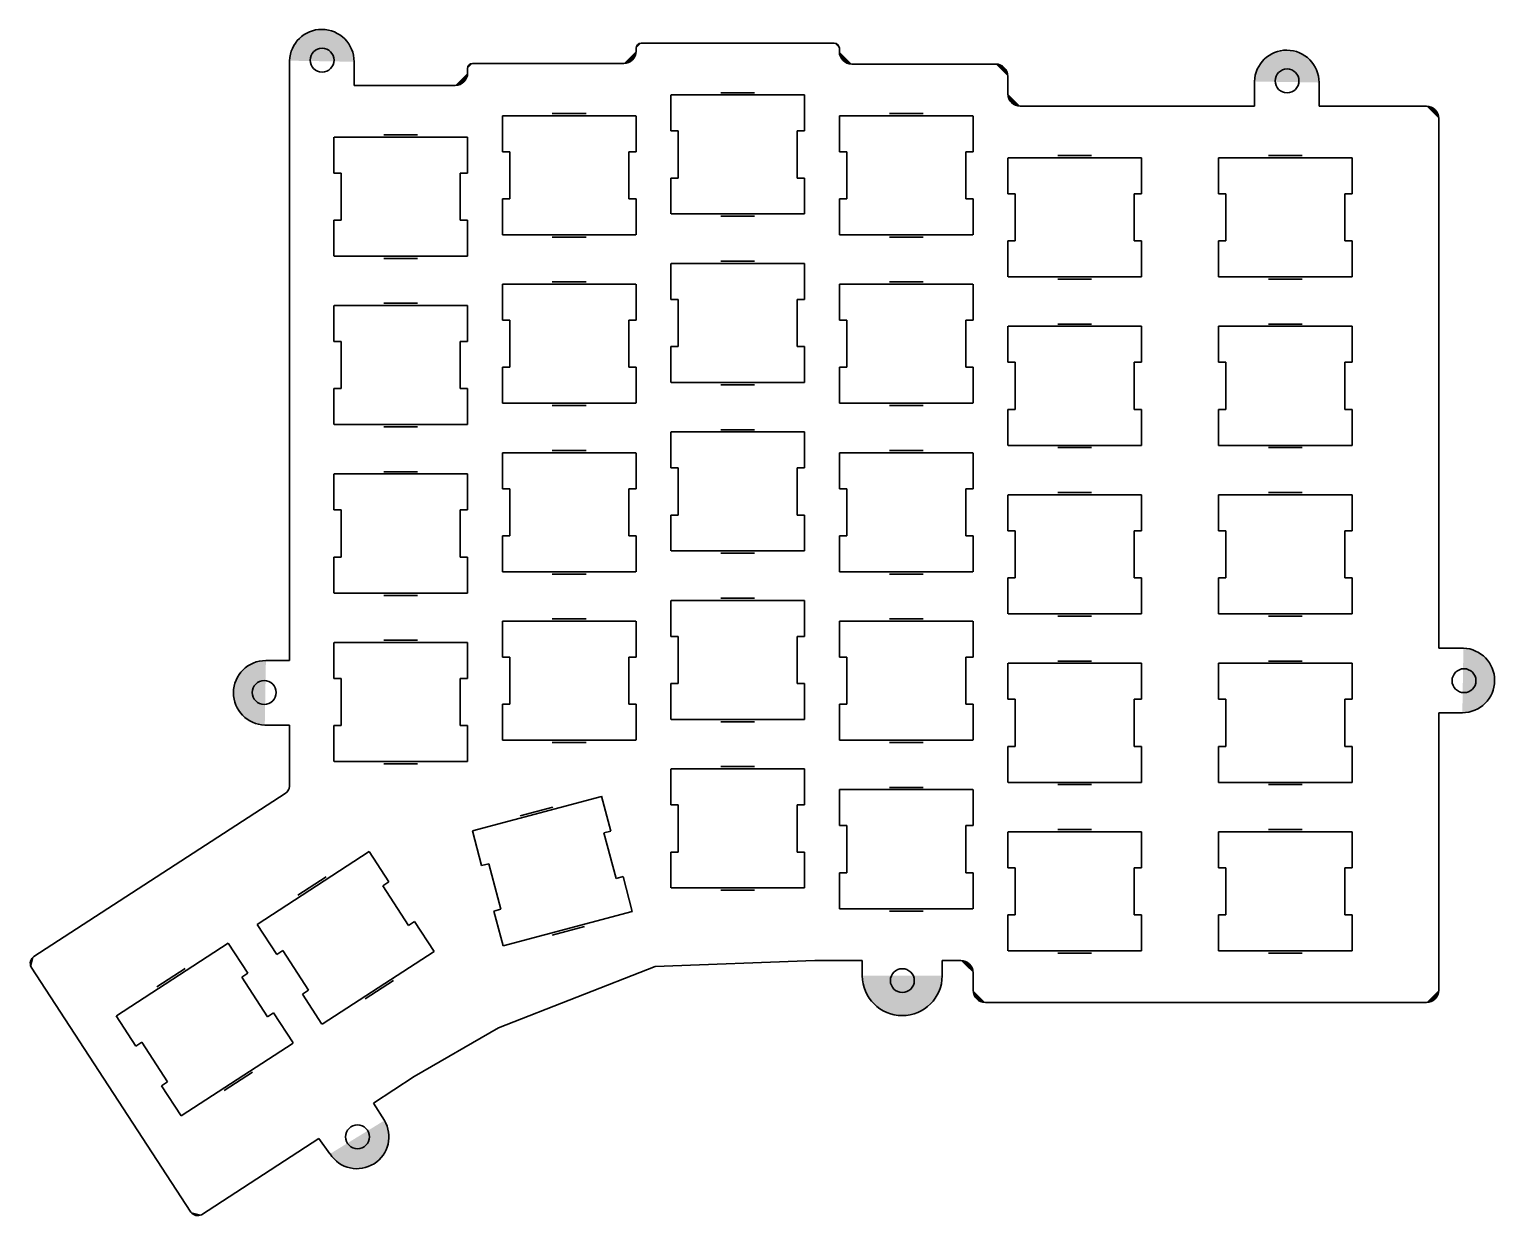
# Model space of a CAD drawing. Header units: inches. Extents: x 20 to 186, y -171 to -37.
import ezdxf

# ---------------------------------------------------------------- set-up
doc = ezdxf.new("R2010")
doc.units = ezdxf.units.IN
doc.header["$MEASUREMENT"] = 0
doc.layers.add('Layer 1', color=7, linetype='Continuous')

# ---------------------------------------------------------------- blocks, each defined once
blk = doc.blocks.new('block 6')
at = {"layer": 'Layer 1', "color": 250, "lineweight": 35, "true_color": 0x231f20}
blk.add_open_spline([(47.02, -110.44), (47.77, -110.44), (48.37, -111.04), (48.37, -111.79), (48.37, -112.53), (47.77, -113.14), (47.02, -113.14), (46.27, -113.14), (45.67, -112.53), (45.67, -111.79), (45.67, -111.04), (46.27, -110.44), (47.02, -110.44)], degree=3, knots=[0, 0, 0, 0, 1, 1, 1, 2, 2, 2, 3, 3, 3, 4, 4, 4, 4], dxfattribs=at)
blk = doc.blocks.new('block 7')
at = {"layer": 'Layer 1', "color": 250, "lineweight": 35, "true_color": 0x231f20}
blk.add_open_spline([(53.56, -38.94), (54.31, -38.94), (54.91, -39.54), (54.91, -40.29), (54.91, -41.03), (54.31, -41.64), (53.56, -41.64), (52.81, -41.64), (52.21, -41.03), (52.21, -40.29), (52.21, -39.54), (52.81, -38.94), (53.56, -38.94)], degree=3, knots=[0, 0, 0, 0, 1, 1, 1, 2, 2, 2, 3, 3, 3, 4, 4, 4, 4], dxfattribs=at)
blk = doc.blocks.new('block 8')
at = {"layer": 'Layer 1', "color": 250, "lineweight": 35, "true_color": 0x231f20}
blk.add_open_spline([(162.65, -41.29), (163.4, -41.29), (164, -41.89), (164, -42.64), (164, -43.38), (163.4, -43.99), (162.65, -43.99), (161.91, -43.99), (161.3, -43.38), (161.3, -42.64), (161.3, -41.89), (161.91, -41.29), (162.65, -41.29)], degree=3, knots=[0, 0, 0, 0, 1, 1, 1, 2, 2, 2, 3, 3, 3, 4, 4, 4, 4], dxfattribs=at)
blk = doc.blocks.new('block 9')
at = {"layer": 'Layer 1', "color": 250, "lineweight": 35, "true_color": 0x231f20}
blk.add_open_spline([(182.66, -109.1), (183.4, -109.1), (184.01, -109.71), (184.01, -110.45), (184.01, -111.2), (183.4, -111.8), (182.66, -111.8), (181.91, -111.8), (181.31, -111.2), (181.31, -110.45), (181.31, -109.71), (181.91, -109.1), (182.66, -109.1)], degree=3, knots=[0, 0, 0, 0, 1, 1, 1, 2, 2, 2, 3, 3, 3, 4, 4, 4, 4], dxfattribs=at)
blk = doc.blocks.new('block 10')
at = {"layer": 'Layer 1', "color": 250, "lineweight": 35, "true_color": 0x231f20}
blk.add_open_spline([(57.56, -160.67), (58.31, -160.67), (58.91, -161.27), (58.91, -162.02), (58.91, -162.76), (58.31, -163.37), (57.56, -163.37), (56.82, -163.37), (56.21, -162.76), (56.21, -162.02), (56.21, -161.27), (56.82, -160.67), (57.56, -160.67)], degree=3, knots=[0, 0, 0, 0, 1, 1, 1, 2, 2, 2, 3, 3, 3, 4, 4, 4, 4], dxfattribs=at)
blk = doc.blocks.new('block 11')
at = {"layer": 'Layer 1', "color": 250, "lineweight": 35, "true_color": 0x231f20}
blk.add_open_spline([(119.16, -143.01), (119.9, -143.01), (120.51, -143.62), (120.51, -144.36), (120.51, -145.11), (119.9, -145.71), (119.16, -145.71), (118.41, -145.71), (117.81, -145.11), (117.81, -144.36), (117.81, -143.62), (118.41, -143.01), (119.16, -143.01)], degree=3, knots=[0, 0, 0, 0, 1, 1, 1, 2, 2, 2, 3, 3, 3, 4, 4, 4, 4], dxfattribs=at)
blk = doc.blocks.new('block 12')
at = {"layer": 'Layer 1', "color": 250, "lineweight": 35, "true_color": 0x231f20}
for points in [[(55.72, -53.05), (54.89, -53.05)], [(70.01, -53.05), (69.18, -53.05)], [(55.72, -58.38), (54.89, -58.38)], [(70.01, -58.38), (69.18, -58.38)]]:
    blk.add_lwpolyline(points, dxfattribs=at)
blk = doc.blocks.new('block 13')
at = {"layer": 'Layer 1', "color": 250, "lineweight": 35, "true_color": 0x231f20}
for points in [[(64.35, -48.73), (60.54, -48.73)], [(64.35, -62.7), (60.54, -62.7)]]:
    blk.add_lwpolyline(points, dxfattribs=at)
blk = doc.blocks.new('block 14')
at = {"layer": 'Layer 1', "color": 250, "lineweight": 35, "true_color": 0x231f20}
for points in [[(54.89, -53.05), (54.89, -48.98)], [(69.99, -48.98), (54.91, -48.98)], [(70.01, -53.05), (70.01, -48.98)], [(112.87, -50.64), (112.04, -50.64)], [(127.16, -50.64), (126.33, -50.64)], [(55.72, -58.38), (55.72, -53.05)], [(69.18, -58.38), (69.18, -53.05)], [(112.87, -55.97), (112.04, -55.97)], [(127.16, -55.97), (126.33, -55.97)], [(54.89, -62.45), (54.89, -58.38)], [(70.01, -62.45), (70.01, -58.38)], [(69.99, -62.45), (54.91, -62.45)]]:
    blk.add_lwpolyline(points, dxfattribs=at)
blk = doc.blocks.new('block 15')
at = {"layer": 'Layer 1', "color": 250, "lineweight": 35, "true_color": 0x231f20}
for points in [[(121.5, -46.32), (117.69, -46.32)], [(121.5, -60.29), (117.69, -60.29)]]:
    blk.add_lwpolyline(points, dxfattribs=at)
blk = doc.blocks.new('block 16')
at = {"layer": 'Layer 1', "color": 250, "lineweight": 35, "true_color": 0x231f20}
for points in [[(112.04, -50.64), (112.04, -46.57)], [(127.14, -46.57), (112.06, -46.57)], [(127.16, -50.64), (127.16, -46.57)], [(112.87, -55.97), (112.87, -50.64)], [(126.33, -55.97), (126.33, -50.64)], [(112.04, -60.03), (112.04, -55.97)], [(127.16, -60.03), (127.16, -55.97)], [(127.14, -60.03), (112.06, -60.03)], [(154.91, -93.5), (154.91, -89.43)], [(170.01, -89.43), (154.92, -89.43)], [(170.02, -93.5), (170.02, -89.43)], [(155.73, -98.83), (155.73, -93.5)], [(169.19, -98.83), (169.19, -93.5)], [(154.91, -102.9), (154.91, -98.83)], [(170.02, -102.9), (170.02, -98.83)], [(170.01, -102.9), (154.92, -102.9)]]:
    blk.add_lwpolyline(points, dxfattribs=at)
blk = doc.blocks.new('block 17')
at = {"layer": 'Layer 1', "color": 250, "lineweight": 35, "true_color": 0x231f20}
for points in [[(164.37, -89.18), (160.56, -89.18)], [(164.37, -103.15), (160.56, -103.15)]]:
    blk.add_lwpolyline(points, dxfattribs=at)
blk = doc.blocks.new('block 18')
at = {"layer": 'Layer 1', "color": 250, "lineweight": 35, "true_color": 0x231f20}
for points in [[(155.73, -93.5), (154.91, -93.5)], [(170.02, -93.5), (169.19, -93.5)], [(155.73, -98.83), (154.91, -98.83)], [(170.02, -98.83), (169.19, -98.83)], [(155.73, -112.55), (154.91, -112.55)], [(170.02, -112.55), (169.19, -112.55)], [(155.73, -117.88), (154.91, -117.88)], [(170.02, -117.88), (169.19, -117.88)]]:
    blk.add_lwpolyline(points, dxfattribs=at)
blk = doc.blocks.new('block 19')
at = {"layer": 'Layer 1', "color": 250, "lineweight": 35, "true_color": 0x231f20}
for points in [[(164.37, -108.23), (160.56, -108.23)], [(164.37, -122.2), (160.56, -122.2)]]:
    blk.add_lwpolyline(points, dxfattribs=at)
blk = doc.blocks.new('block 20')
at = {"layer": 'Layer 1', "color": 250, "lineweight": 35, "true_color": 0x231f20}
for points in [[(155.73, -55.4), (154.91, -55.4)], [(170.02, -55.4), (169.19, -55.4)], [(155.73, -60.73), (154.91, -60.73)], [(170.02, -60.73), (169.19, -60.73)], [(154.91, -112.55), (154.91, -108.48)], [(170.01, -108.48), (154.92, -108.48)], [(170.02, -112.55), (170.02, -108.48)], [(155.73, -117.88), (155.73, -112.55)], [(169.19, -117.88), (169.19, -112.55)], [(154.91, -121.95), (154.91, -117.88)], [(170.02, -121.95), (170.02, -117.88)], [(170.01, -121.95), (154.92, -121.95)]]:
    blk.add_lwpolyline(points, dxfattribs=at)
blk = doc.blocks.new('block 21')
at = {"layer": 'Layer 1', "color": 250, "lineweight": 35, "true_color": 0x231f20}
for points in [[(164.37, -51.08), (160.56, -51.08)], [(164.37, -65.05), (160.56, -65.05)]]:
    blk.add_lwpolyline(points, dxfattribs=at)
blk = doc.blocks.new('block 22')
at = {"layer": 'Layer 1', "color": 250, "lineweight": 35, "true_color": 0x231f20}
for points in [[(154.91, -55.4), (154.91, -51.33)], [(170.01, -51.33), (154.92, -51.33)], [(170.02, -55.4), (170.02, -51.33)], [(155.73, -60.73), (155.73, -55.4)], [(169.19, -60.73), (169.19, -55.4)], [(154.91, -64.8), (154.91, -60.73)], [(170.02, -64.8), (170.02, -60.73)], [(170.01, -64.8), (154.92, -64.8)], [(154.91, -131.6), (154.91, -127.53)], [(170.01, -127.53), (154.92, -127.53)], [(170.02, -131.6), (170.02, -127.53)], [(155.73, -136.93), (155.73, -131.6)], [(169.19, -136.93), (169.19, -131.6)], [(154.91, -141), (154.91, -136.93)], [(170.02, -141), (170.02, -136.93)], [(170.01, -141), (154.92, -141)]]:
    blk.add_lwpolyline(points, dxfattribs=at)
blk = doc.blocks.new('block 23')
at = {"layer": 'Layer 1', "color": 250, "lineweight": 35, "true_color": 0x231f20}
for points in [[(164.37, -127.28), (160.56, -127.28)], [(164.37, -141.25), (160.56, -141.25)]]:
    blk.add_lwpolyline(points, dxfattribs=at)
blk = doc.blocks.new('block 24')
at = {"layer": 'Layer 1', "color": 250, "lineweight": 35, "true_color": 0x231f20}
for points in [[(154.91, -74.45), (154.91, -70.38)], [(170.01, -70.38), (154.92, -70.38)], [(170.02, -74.45), (170.02, -70.38)], [(155.73, -79.78), (155.73, -74.45)], [(169.19, -79.78), (169.19, -74.45)], [(154.91, -83.85), (154.91, -79.78)], [(170.02, -83.85), (170.02, -79.78)], [(170.01, -83.85), (154.92, -83.85)], [(155.73, -131.6), (154.91, -131.6)], [(170.02, -131.6), (169.19, -131.6)], [(155.73, -136.93), (154.91, -136.93)], [(170.02, -136.93), (169.19, -136.93)]]:
    blk.add_lwpolyline(points, dxfattribs=at)
blk = doc.blocks.new('block 25')
at = {"layer": 'Layer 1', "color": 250, "lineweight": 35, "true_color": 0x231f20}
for points in [[(164.37, -70.13), (160.56, -70.13)], [(164.37, -84.1), (160.56, -84.1)]]:
    blk.add_lwpolyline(points, dxfattribs=at)
blk = doc.blocks.new('block 26')
at = {"layer": 'Layer 1', "color": 250, "lineweight": 35, "true_color": 0x231f20}
for points in [[(155.73, -74.45), (154.91, -74.45)], [(170.02, -74.45), (169.19, -74.45)], [(155.73, -79.78), (154.91, -79.78)], [(170.02, -79.78), (169.19, -79.78)], [(30.3, -148.35), (42.95, -140.13)], [(42.96, -140.12), (45.17, -143.53)], [(44.48, -143.98), (47.39, -148.46)], [(30.28, -148.36), (32.5, -151.77)], [(48.08, -148.01), (50.29, -151.41)], [(33.19, -151.32), (36.09, -155.79)], [(37.63, -159.64), (50.28, -151.42)], [(35.4, -156.24), (37.62, -159.65)]]:
    blk.add_lwpolyline(points, dxfattribs=at)
blk = doc.blocks.new('block 27')
at = {"layer": 'Layer 1', "color": 250, "lineweight": 35, "true_color": 0x231f20}
for points in [[(34.89, -145.06), (38.08, -142.99)], [(42.49, -156.78), (45.69, -154.71)]]:
    blk.add_lwpolyline(points, dxfattribs=at)
blk = doc.blocks.new('block 28')
at = {"layer": 'Layer 1', "color": 250, "lineweight": 35, "true_color": 0x231f20}
for points in [[(46.23, -138), (58.89, -129.78)], [(58.9, -129.77), (61.11, -133.18)], [(60.42, -133.63), (63.32, -138.11)], [(46.22, -138.01), (48.44, -141.41)], [(64.02, -137.66), (66.23, -141.06)], [(49.13, -140.97), (52.03, -145.44)], [(53.56, -149.29), (66.22, -141.07)], [(44.48, -143.98), (45.17, -143.53)], [(51.34, -145.89), (53.55, -149.3)], [(47.39, -148.46), (48.08, -148.01)], [(32.5, -151.77), (33.19, -151.32)], [(35.4, -156.24), (36.09, -155.79)]]:
    blk.add_lwpolyline(points, dxfattribs=at)
blk = doc.blocks.new('block 29')
at = {"layer": 'Layer 1', "color": 250, "lineweight": 35, "true_color": 0x231f20}
for points in [[(50.82, -134.71), (54.02, -132.64)], [(58.43, -146.43), (61.63, -144.36)]]:
    blk.add_lwpolyline(points, dxfattribs=at)
blk = doc.blocks.new('block 30')
at = {"layer": 'Layer 1', "color": 250, "lineweight": 35, "true_color": 0x231f20}
for points in [[(70.57, -127.43), (85.14, -123.53)], [(85.15, -123.52), (86.2, -127.45)], [(70.55, -127.43), (71.6, -131.36)], [(85.41, -127.66), (86.79, -132.81)], [(72.4, -131.15), (73.78, -136.3)], [(60.42, -133.63), (61.11, -133.18)], [(87.58, -132.6), (88.63, -136.53)], [(72.99, -136.51), (74.04, -140.44)], [(74.05, -140.43), (88.62, -136.53)], [(63.32, -138.11), (64.02, -137.66)], [(48.44, -141.41), (49.13, -140.97)], [(51.34, -145.89), (52.03, -145.44)]]:
    blk.add_lwpolyline(points, dxfattribs=at)
blk = doc.blocks.new('block 31')
at = {"layer": 'Layer 1', "color": 250, "lineweight": 35, "true_color": 0x231f20}
for points in [[(75.95, -125.73), (79.63, -124.74)], [(79.56, -139.22), (83.24, -138.23)]]:
    blk.add_lwpolyline(points, dxfattribs=at)
blk = doc.blocks.new('block 32')
at = {"layer": 'Layer 1', "color": 250, "lineweight": 35, "true_color": 0x231f20}
for points in [[(55.72, -110.2), (54.89, -110.2)], [(70.01, -110.2), (69.18, -110.2)], [(55.72, -115.53), (54.89, -115.53)], [(70.01, -115.53), (69.18, -115.53)], [(85.41, -127.66), (86.2, -127.45)], [(71.6, -131.36), (72.4, -131.15)], [(86.79, -132.81), (87.58, -132.6)], [(72.99, -136.51), (73.78, -136.3)]]:
    blk.add_lwpolyline(points, dxfattribs=at)
blk = doc.blocks.new('block 33')
at = {"layer": 'Layer 1', "color": 250, "lineweight": 35, "true_color": 0x231f20}
for points in [[(64.35, -105.88), (60.54, -105.88)], [(64.35, -119.85), (60.54, -119.85)]]:
    blk.add_lwpolyline(points, dxfattribs=at)
blk = doc.blocks.new('block 34')
at = {"layer": 'Layer 1', "color": 250, "lineweight": 35, "true_color": 0x231f20}
for points in [[(54.89, -91.15), (54.89, -87.08)], [(69.99, -87.08), (54.91, -87.08)], [(70.01, -91.15), (70.01, -87.08)], [(55.72, -96.48), (55.72, -91.15)], [(69.18, -96.48), (69.18, -91.15)], [(54.89, -100.55), (54.89, -96.48)], [(70.01, -100.55), (70.01, -96.48)], [(69.99, -100.55), (54.91, -100.55)], [(54.89, -110.2), (54.89, -106.13)], [(69.99, -106.13), (54.91, -106.13)], [(70.01, -110.2), (70.01, -106.13)], [(55.72, -115.53), (55.72, -110.2)], [(69.18, -115.53), (69.18, -110.2)], [(54.89, -119.6), (54.89, -115.53)], [(70.01, -119.6), (70.01, -115.53)], [(69.99, -119.6), (54.91, -119.6)]]:
    blk.add_lwpolyline(points, dxfattribs=at)
blk = doc.blocks.new('block 35')
at = {"layer": 'Layer 1', "color": 250, "lineweight": 35, "true_color": 0x231f20}
for points in [[(64.35, -86.83), (60.54, -86.83)], [(64.35, -100.8), (60.54, -100.8)]]:
    blk.add_lwpolyline(points, dxfattribs=at)
blk = doc.blocks.new('block 36')
at = {"layer": 'Layer 1', "color": 250, "lineweight": 35, "true_color": 0x231f20}
for points in [[(54.89, -72.1), (54.89, -68.03)], [(69.99, -68.03), (54.91, -68.03)], [(70.01, -72.1), (70.01, -68.03)], [(55.72, -77.43), (55.72, -72.1)], [(69.18, -77.43), (69.18, -72.1)], [(54.89, -81.5), (54.89, -77.43)], [(70.01, -81.5), (70.01, -77.43)], [(69.99, -81.5), (54.91, -81.5)], [(55.72, -91.15), (54.89, -91.15)], [(70.01, -91.15), (69.18, -91.15)], [(55.72, -96.48), (54.89, -96.48)], [(70.01, -96.48), (69.18, -96.48)]]:
    blk.add_lwpolyline(points, dxfattribs=at)
blk = doc.blocks.new('block 37')
at = {"layer": 'Layer 1', "color": 250, "lineweight": 35, "true_color": 0x231f20}
for points in [[(64.35, -67.78), (60.54, -67.78)], [(64.35, -81.75), (60.54, -81.75)]]:
    blk.add_lwpolyline(points, dxfattribs=at)
blk = doc.blocks.new('block 38')
at = {"layer": 'Layer 1', "color": 250, "lineweight": 35, "true_color": 0x231f20}
for points in [[(55.72, -72.1), (54.89, -72.1)], [(70.01, -72.1), (69.18, -72.1)], [(55.72, -77.43), (54.89, -77.43)], [(70.01, -77.43), (69.18, -77.43)], [(74.77, -107.79), (73.94, -107.79)], [(89.06, -107.79), (88.23, -107.79)], [(74.77, -113.12), (73.94, -113.12)], [(89.06, -113.12), (88.23, -113.12)]]:
    blk.add_lwpolyline(points, dxfattribs=at)
blk = doc.blocks.new('block 39')
at = {"layer": 'Layer 1', "color": 250, "lineweight": 35, "true_color": 0x231f20}
for points in [[(83.4, -103.47), (79.59, -103.47)], [(83.4, -117.44), (79.59, -117.44)]]:
    blk.add_lwpolyline(points, dxfattribs=at)
blk = doc.blocks.new('block 40')
at = {"layer": 'Layer 1', "color": 250, "lineweight": 35, "true_color": 0x231f20}
for points in [[(73.94, -88.74), (73.94, -84.67)], [(89.04, -84.67), (73.96, -84.67)], [(89.06, -88.74), (89.06, -84.67)], [(74.77, -94.07), (74.77, -88.74)], [(88.23, -94.07), (88.23, -88.74)], [(73.94, -98.13), (73.94, -94.07)], [(89.06, -98.13), (89.06, -94.07)], [(89.04, -98.13), (73.96, -98.13)], [(73.94, -107.79), (73.94, -103.72)], [(89.04, -103.72), (73.96, -103.72)], [(89.06, -107.79), (89.06, -103.72)], [(74.77, -113.12), (74.77, -107.79)], [(88.23, -113.12), (88.23, -107.79)], [(73.94, -117.18), (73.94, -113.12)], [(89.06, -117.18), (89.06, -113.12)], [(89.04, -117.18), (73.96, -117.18)]]:
    blk.add_lwpolyline(points, dxfattribs=at)
blk = doc.blocks.new('block 41')
at = {"layer": 'Layer 1', "color": 250, "lineweight": 35, "true_color": 0x231f20}
for points in [[(83.4, -84.42), (79.59, -84.42)], [(83.4, -98.39), (79.59, -98.39)]]:
    blk.add_lwpolyline(points, dxfattribs=at)
blk = doc.blocks.new('block 42')
at = {"layer": 'Layer 1', "color": 250, "lineweight": 35, "true_color": 0x231f20}
for points in [[(74.77, -50.64), (73.94, -50.64)], [(89.06, -50.64), (88.23, -50.64)], [(74.77, -55.97), (73.94, -55.97)], [(89.06, -55.97), (88.23, -55.97)], [(74.77, -88.74), (73.94, -88.74)], [(89.06, -88.74), (88.23, -88.74)], [(74.77, -94.07), (73.94, -94.07)], [(89.06, -94.07), (88.23, -94.07)]]:
    blk.add_lwpolyline(points, dxfattribs=at)
blk = doc.blocks.new('block 43')
at = {"layer": 'Layer 1', "color": 250, "lineweight": 35, "true_color": 0x231f20}
for points in [[(83.4, -46.32), (79.59, -46.32)], [(83.4, -60.29), (79.59, -60.29)]]:
    blk.add_lwpolyline(points, dxfattribs=at)
blk = doc.blocks.new('block 44')
at = {"layer": 'Layer 1', "color": 250, "lineweight": 35, "true_color": 0x231f20}
for points in [[(73.94, -50.64), (73.94, -46.57)], [(89.04, -46.57), (73.96, -46.57)], [(89.06, -50.64), (89.06, -46.57)], [(74.77, -55.97), (74.77, -50.64)], [(88.23, -55.97), (88.23, -50.64)], [(73.94, -60.03), (73.94, -55.97)], [(89.06, -60.03), (89.06, -55.97)], [(89.04, -60.03), (73.96, -60.03)], [(73.94, -69.69), (73.94, -65.62)], [(89.04, -65.62), (73.96, -65.62)], [(89.06, -69.69), (89.06, -65.62)], [(74.77, -75.02), (74.77, -69.69)], [(88.23, -75.02), (88.23, -69.69)], [(73.94, -79.08), (73.94, -75.02)], [(89.06, -79.08), (89.06, -75.02)], [(89.04, -79.08), (73.96, -79.08)]]:
    blk.add_lwpolyline(points, dxfattribs=at)
blk = doc.blocks.new('block 45')
at = {"layer": 'Layer 1', "color": 250, "lineweight": 35, "true_color": 0x231f20}
for points in [[(83.4, -65.37), (79.59, -65.37)], [(83.4, -79.34), (79.59, -79.34)]]:
    blk.add_lwpolyline(points, dxfattribs=at)
blk = doc.blocks.new('block 46')
at = {"layer": 'Layer 1', "color": 250, "lineweight": 35, "true_color": 0x231f20}
for points in [[(92.99, -48.29), (92.99, -44.22)], [(108.09, -44.22), (93.01, -44.22)], [(108.11, -48.29), (108.11, -44.22)], [(93.82, -53.62), (93.82, -48.29)], [(107.28, -53.62), (107.28, -48.29)], [(92.99, -57.68), (92.99, -53.62)], [(108.11, -57.68), (108.11, -53.62)], [(108.09, -57.68), (93.01, -57.68)], [(74.77, -69.69), (73.94, -69.69)], [(89.06, -69.69), (88.23, -69.69)], [(74.77, -75.02), (73.94, -75.02)], [(89.06, -75.02), (88.23, -75.02)]]:
    blk.add_lwpolyline(points, dxfattribs=at)
blk = doc.blocks.new('block 47')
at = {"layer": 'Layer 1', "color": 250, "lineweight": 35, "true_color": 0x231f20}
for points in [[(102.45, -43.97), (98.64, -43.97)], [(102.45, -57.94), (98.64, -57.94)]]:
    blk.add_lwpolyline(points, dxfattribs=at)
blk = doc.blocks.new('block 48')
at = {"layer": 'Layer 1', "color": 250, "lineweight": 35, "true_color": 0x231f20}
for points in [[(93.82, -48.29), (92.99, -48.29)], [(108.11, -48.29), (107.28, -48.29)], [(93.82, -53.62), (92.99, -53.62)], [(108.11, -53.62), (107.28, -53.62)], [(93.82, -67.34), (92.99, -67.34)], [(108.11, -67.34), (107.28, -67.34)], [(93.82, -72.67), (92.99, -72.67)], [(108.11, -72.67), (107.28, -72.67)]]:
    blk.add_lwpolyline(points, dxfattribs=at)
blk = doc.blocks.new('block 49')
at = {"layer": 'Layer 1', "color": 250, "lineweight": 35, "true_color": 0x231f20}
for points in [[(102.45, -63.02), (98.64, -63.02)], [(102.45, -76.99), (98.64, -76.99)]]:
    blk.add_lwpolyline(points, dxfattribs=at)
blk = doc.blocks.new('block 50')
at = {"layer": 'Layer 1', "color": 250, "lineweight": 35, "true_color": 0x231f20}
for points in [[(92.99, -67.34), (92.99, -63.27)], [(108.09, -63.27), (93.01, -63.27)], [(108.11, -67.34), (108.11, -63.27)], [(93.82, -72.67), (93.82, -67.34)], [(107.28, -72.67), (107.28, -67.34)], [(92.99, -76.73), (92.99, -72.67)], [(108.11, -76.73), (108.11, -72.67)], [(108.09, -76.73), (93.01, -76.73)], [(93.82, -124.49), (92.99, -124.49)], [(108.11, -124.49), (107.28, -124.49)], [(93.82, -129.82), (92.99, -129.82)], [(108.11, -129.82), (107.28, -129.82)]]:
    blk.add_lwpolyline(points, dxfattribs=at)
blk = doc.blocks.new('block 51')
at = {"layer": 'Layer 1', "color": 250, "lineweight": 35, "true_color": 0x231f20}
for points in [[(102.45, -120.17), (98.64, -120.17)], [(102.45, -134.14), (98.64, -134.14)]]:
    blk.add_lwpolyline(points, dxfattribs=at)
blk = doc.blocks.new('block 52')
at = {"layer": 'Layer 1', "color": 250, "lineweight": 35, "true_color": 0x231f20}
for points in [[(92.99, -105.44), (92.99, -101.37)], [(108.09, -101.37), (93.01, -101.37)], [(108.11, -105.44), (108.11, -101.37)], [(93.82, -110.77), (93.82, -105.44)], [(107.28, -110.77), (107.28, -105.44)], [(92.99, -114.83), (92.99, -110.77)], [(108.11, -114.83), (108.11, -110.77)], [(108.09, -114.83), (93.01, -114.83)], [(92.99, -124.49), (92.99, -120.42)], [(108.09, -120.42), (93.01, -120.42)], [(108.11, -124.49), (108.11, -120.42)], [(93.82, -129.82), (93.82, -124.49)], [(107.28, -129.82), (107.28, -124.49)], [(92.99, -133.88), (92.99, -129.82)], [(108.11, -133.88), (108.11, -129.82)], [(108.09, -133.88), (93.01, -133.88)]]:
    blk.add_lwpolyline(points, dxfattribs=at)
blk = doc.blocks.new('block 53')
at = {"layer": 'Layer 1', "color": 250, "lineweight": 35, "true_color": 0x231f20}
for points in [[(102.45, -101.12), (98.64, -101.12)], [(102.45, -115.09), (98.64, -115.09)]]:
    blk.add_lwpolyline(points, dxfattribs=at)
blk = doc.blocks.new('block 54')
at = {"layer": 'Layer 1', "color": 250, "lineweight": 35, "true_color": 0x231f20}
for points in [[(93.82, -86.39), (92.99, -86.39)], [(108.11, -86.39), (107.28, -86.39)], [(93.82, -91.72), (92.99, -91.72)], [(108.11, -91.72), (107.28, -91.72)], [(93.82, -105.44), (92.99, -105.44)], [(108.11, -105.44), (107.28, -105.44)], [(93.82, -110.77), (92.99, -110.77)], [(108.11, -110.77), (107.28, -110.77)]]:
    blk.add_lwpolyline(points, dxfattribs=at)
blk = doc.blocks.new('block 55')
at = {"layer": 'Layer 1', "color": 250, "lineweight": 35, "true_color": 0x231f20}
for points in [[(102.45, -82.07), (98.64, -82.07)], [(102.45, -96.04), (98.64, -96.04)]]:
    blk.add_lwpolyline(points, dxfattribs=at)
blk = doc.blocks.new('block 56')
at = {"layer": 'Layer 1', "color": 250, "lineweight": 35, "true_color": 0x231f20}
for points in [[(131.09, -55.4), (131.09, -51.33)], [(146.19, -51.33), (131.11, -51.33)], [(146.21, -55.4), (146.21, -51.33)], [(131.92, -60.73), (131.92, -55.4)], [(145.38, -60.73), (145.38, -55.4)], [(131.09, -64.8), (131.09, -60.73)], [(146.21, -64.8), (146.21, -60.73)], [(146.19, -64.8), (131.11, -64.8)], [(92.99, -86.39), (92.99, -82.32)], [(108.09, -82.32), (93.01, -82.32)], [(108.11, -86.39), (108.11, -82.32)], [(93.82, -91.72), (93.82, -86.39)], [(107.28, -91.72), (107.28, -86.39)], [(92.99, -95.78), (92.99, -91.72)], [(108.11, -95.78), (108.11, -91.72)], [(108.09, -95.78), (93.01, -95.78)]]:
    blk.add_lwpolyline(points, dxfattribs=at)
blk = doc.blocks.new('block 57')
at = {"layer": 'Layer 1', "color": 250, "lineweight": 35, "true_color": 0x231f20}
for points in [[(140.55, -51.08), (136.74, -51.08)], [(140.55, -65.05), (136.74, -65.05)]]:
    blk.add_lwpolyline(points, dxfattribs=at)
blk = doc.blocks.new('block 58')
at = {"layer": 'Layer 1', "color": 250, "lineweight": 35, "true_color": 0x231f20}
for points in [[(131.92, -55.4), (131.09, -55.4)], [(146.21, -55.4), (145.38, -55.4)], [(131.92, -60.73), (131.09, -60.73)], [(146.21, -60.73), (145.38, -60.73)], [(131.09, -74.45), (131.09, -70.38)], [(146.19, -70.38), (131.11, -70.38)], [(146.21, -74.45), (146.21, -70.38)], [(131.92, -79.78), (131.92, -74.45)], [(145.38, -79.78), (145.38, -74.45)], [(131.09, -83.85), (131.09, -79.78)], [(146.21, -83.85), (146.21, -79.78)], [(146.19, -83.85), (131.11, -83.85)]]:
    blk.add_lwpolyline(points, dxfattribs=at)
blk = doc.blocks.new('block 59')
at = {"layer": 'Layer 1', "color": 250, "lineweight": 35, "true_color": 0x231f20}
for points in [[(140.55, -70.13), (136.74, -70.13)], [(140.55, -84.1), (136.74, -84.1)]]:
    blk.add_lwpolyline(points, dxfattribs=at)
blk = doc.blocks.new('block 60')
at = {"layer": 'Layer 1', "color": 250, "lineweight": 35, "true_color": 0x231f20}
for points in [[(131.92, -74.45), (131.09, -74.45)], [(146.21, -74.45), (145.38, -74.45)], [(131.92, -79.78), (131.09, -79.78)], [(146.21, -79.78), (145.38, -79.78)], [(131.92, -131.6), (131.09, -131.6)], [(146.21, -131.6), (145.38, -131.6)], [(131.92, -136.93), (131.09, -136.93)], [(146.21, -136.93), (145.38, -136.93)]]:
    blk.add_lwpolyline(points, dxfattribs=at)
blk = doc.blocks.new('block 61')
at = {"layer": 'Layer 1', "color": 250, "lineweight": 35, "true_color": 0x231f20}
for points in [[(140.55, -127.28), (136.74, -127.28)], [(140.55, -141.25), (136.74, -141.25)]]:
    blk.add_lwpolyline(points, dxfattribs=at)
blk = doc.blocks.new('block 62')
at = {"layer": 'Layer 1', "color": 250, "lineweight": 35, "true_color": 0x231f20}
for points in [[(131.09, -112.55), (131.09, -108.48)], [(146.19, -108.48), (131.11, -108.48)], [(146.21, -112.55), (146.21, -108.48)], [(131.92, -117.88), (131.92, -112.55)], [(145.38, -117.88), (145.38, -112.55)], [(131.09, -121.95), (131.09, -117.88)], [(146.21, -121.95), (146.21, -117.88)], [(146.19, -121.95), (131.11, -121.95)], [(131.09, -131.6), (131.09, -127.53)], [(146.19, -127.53), (131.11, -127.53)], [(146.21, -131.6), (146.21, -127.53)], [(131.92, -136.93), (131.92, -131.6)], [(145.38, -136.93), (145.38, -131.6)], [(131.09, -141), (131.09, -136.93)], [(146.21, -141), (146.21, -136.93)], [(146.19, -141), (131.11, -141)]]:
    blk.add_lwpolyline(points, dxfattribs=at)
blk = doc.blocks.new('block 63')
at = {"layer": 'Layer 1', "color": 250, "lineweight": 35, "true_color": 0x231f20}
for points in [[(140.55, -108.23), (136.74, -108.23)], [(140.55, -122.2), (136.74, -122.2)]]:
    blk.add_lwpolyline(points, dxfattribs=at)
blk = doc.blocks.new('block 64')
at = {"layer": 'Layer 1', "color": 250, "lineweight": 35, "true_color": 0x231f20}
for points in [[(131.92, -93.5), (131.09, -93.5)], [(146.21, -93.5), (145.38, -93.5)], [(131.92, -98.83), (131.09, -98.83)], [(146.21, -98.83), (145.38, -98.83)], [(131.92, -112.55), (131.09, -112.55)], [(146.21, -112.55), (145.38, -112.55)], [(131.92, -117.88), (131.09, -117.88)], [(146.21, -117.88), (145.38, -117.88)]]:
    blk.add_lwpolyline(points, dxfattribs=at)
blk = doc.blocks.new('block 65')
at = {"layer": 'Layer 1', "color": 250, "lineweight": 35, "true_color": 0x231f20}
for points in [[(140.55, -89.18), (136.74, -89.18)], [(140.55, -103.15), (136.74, -103.15)]]:
    blk.add_lwpolyline(points, dxfattribs=at)
blk = doc.blocks.new('block 66')
at = {"layer": 'Layer 1', "color": 250, "lineweight": 35, "true_color": 0x231f20}
for points in [[(131.09, -93.5), (131.09, -89.43)], [(146.19, -89.43), (131.11, -89.43)], [(146.21, -93.5), (146.21, -89.43)], [(131.92, -98.83), (131.92, -93.5)], [(145.38, -98.83), (145.38, -93.5)], [(131.09, -102.9), (131.09, -98.83)], [(146.21, -102.9), (146.21, -98.83)], [(146.19, -102.9), (131.11, -102.9)], [(112.04, -126.84), (112.04, -122.77)], [(127.14, -122.77), (112.06, -122.77)], [(127.16, -126.84), (127.16, -122.77)], [(112.87, -132.17), (112.87, -126.84)], [(126.33, -132.17), (126.33, -126.84)], [(112.04, -136.23), (112.04, -132.17)], [(127.16, -136.23), (127.16, -132.17)], [(127.14, -136.23), (112.06, -136.23)]]:
    blk.add_lwpolyline(points, dxfattribs=at)
blk = doc.blocks.new('block 67')
at = {"layer": 'Layer 1', "color": 250, "lineweight": 35, "true_color": 0x231f20}
for points in [[(121.5, -122.52), (117.69, -122.52)], [(121.5, -136.49), (117.69, -136.49)]]:
    blk.add_lwpolyline(points, dxfattribs=at)
blk = doc.blocks.new('block 68')
at = {"layer": 'Layer 1', "color": 250, "lineweight": 35, "true_color": 0x231f20}
for points in [[(112.04, -88.74), (112.04, -84.67)], [(127.14, -84.67), (112.06, -84.67)], [(127.16, -88.74), (127.16, -84.67)], [(112.87, -94.07), (112.87, -88.74)], [(126.33, -94.07), (126.33, -88.74)], [(112.04, -98.13), (112.04, -94.07)], [(127.16, -98.13), (127.16, -94.07)], [(127.14, -98.13), (112.06, -98.13)], [(112.87, -126.84), (112.04, -126.84)], [(127.16, -126.84), (126.33, -126.84)], [(112.87, -132.17), (112.04, -132.17)], [(127.16, -132.17), (126.33, -132.17)]]:
    blk.add_lwpolyline(points, dxfattribs=at)
blk = doc.blocks.new('block 69')
at = {"layer": 'Layer 1', "color": 250, "lineweight": 35, "true_color": 0x231f20}
for points in [[(121.5, -84.42), (117.69, -84.42)], [(121.5, -98.39), (117.69, -98.39)]]:
    blk.add_lwpolyline(points, dxfattribs=at)
blk = doc.blocks.new('block 70')
at = {"layer": 'Layer 1', "color": 250, "lineweight": 35, "true_color": 0x231f20}
for points in [[(112.87, -88.74), (112.04, -88.74)], [(127.16, -88.74), (126.33, -88.74)], [(112.87, -94.07), (112.04, -94.07)], [(127.16, -94.07), (126.33, -94.07)], [(112.87, -107.79), (112.04, -107.79)], [(127.16, -107.79), (126.33, -107.79)], [(112.87, -113.12), (112.04, -113.12)], [(127.16, -113.12), (126.33, -113.12)]]:
    blk.add_lwpolyline(points, dxfattribs=at)
blk = doc.blocks.new('block 71')
at = {"layer": 'Layer 1', "color": 250, "lineweight": 35, "true_color": 0x231f20}
for points in [[(121.5, -103.47), (117.69, -103.47)], [(121.5, -117.44), (117.69, -117.44)]]:
    blk.add_lwpolyline(points, dxfattribs=at)
blk = doc.blocks.new('block 72')
at = {"layer": 'Layer 1', "color": 250, "lineweight": 35, "true_color": 0x231f20}
for points in [[(112.04, -69.69), (112.04, -65.62)], [(127.14, -65.62), (112.06, -65.62)], [(127.16, -69.69), (127.16, -65.62)], [(112.87, -75.02), (112.87, -69.69)], [(126.33, -75.02), (126.33, -69.69)], [(112.04, -79.08), (112.04, -75.02)], [(127.16, -79.08), (127.16, -75.02)], [(127.14, -79.08), (112.06, -79.08)], [(112.04, -107.79), (112.04, -103.72)], [(127.14, -103.72), (112.06, -103.72)], [(127.16, -107.79), (127.16, -103.72)], [(112.87, -113.12), (112.87, -107.79)], [(126.33, -113.12), (126.33, -107.79)], [(112.04, -117.18), (112.04, -113.12)], [(127.16, -117.18), (127.16, -113.12)], [(127.14, -117.18), (112.06, -117.18)]]:
    blk.add_lwpolyline(points, dxfattribs=at)
blk = doc.blocks.new('block 73')
at = {"layer": 'Layer 1', "color": 250, "lineweight": 35, "true_color": 0x231f20}
for points in [[(121.5, -65.37), (117.69, -65.37)], [(121.5, -79.34), (117.69, -79.34)]]:
    blk.add_lwpolyline(points, dxfattribs=at)
blk = doc.blocks.new('block 74')
at = {"layer": 'Layer 1', "color": 250, "lineweight": 35, "true_color": 0x231f20}
for points in [[(112.87, -69.69), (112.04, -69.69)], [(127.16, -69.69), (126.33, -69.69)], [(112.87, -75.02), (112.04, -75.02)], [(127.16, -75.02), (126.33, -75.02)]]:
    blk.add_lwpolyline(points, dxfattribs=at)
blk = doc.blocks.new('block 75')
at = {"layer": 'Layer 1', "color": 250, "lineweight": 35, "true_color": 0x231f20}
blk.add_open_spline([(47.02, -110.44), (47.77, -110.44), (48.37, -111.04), (48.37, -111.79), (48.37, -112.53), (47.77, -113.14), (47.02, -113.14), (46.27, -113.14), (45.67, -112.53), (45.67, -111.79), (45.67, -111.04), (46.27, -110.44), (47.02, -110.44)], degree=3, knots=[0, 0, 0, 0, 1, 1, 1, 2, 2, 2, 3, 3, 3, 4, 4, 4, 4], dxfattribs=at)
blk = doc.blocks.new('block 76')
at = {"layer": 'Layer 1', "color": 250, "lineweight": 35, "true_color": 0x231f20}
blk.add_open_spline([(53.56, -38.94), (54.31, -38.94), (54.91, -39.54), (54.91, -40.29), (54.91, -41.03), (54.31, -41.64), (53.56, -41.64), (52.81, -41.64), (52.21, -41.03), (52.21, -40.29), (52.21, -39.54), (52.81, -38.94), (53.56, -38.94)], degree=3, knots=[0, 0, 0, 0, 1, 1, 1, 2, 2, 2, 3, 3, 3, 4, 4, 4, 4], dxfattribs=at)
blk = doc.blocks.new('block 77')
at = {"layer": 'Layer 1', "color": 250, "lineweight": 35, "true_color": 0x231f20}
blk.add_open_spline([(162.65, -41.29), (163.4, -41.29), (164, -41.89), (164, -42.64), (164, -43.38), (163.4, -43.99), (162.65, -43.99), (161.91, -43.99), (161.3, -43.38), (161.3, -42.64), (161.3, -41.89), (161.91, -41.29), (162.65, -41.29)], degree=3, knots=[0, 0, 0, 0, 1, 1, 1, 2, 2, 2, 3, 3, 3, 4, 4, 4, 4], dxfattribs=at)
blk = doc.blocks.new('block 78')
at = {"layer": 'Layer 1', "color": 250, "lineweight": 35, "true_color": 0x231f20}
blk.add_open_spline([(182.66, -109.1), (183.4, -109.1), (184.01, -109.71), (184.01, -110.45), (184.01, -111.2), (183.4, -111.8), (182.66, -111.8), (181.91, -111.8), (181.31, -111.2), (181.31, -110.45), (181.31, -109.71), (181.91, -109.1), (182.66, -109.1)], degree=3, knots=[0, 0, 0, 0, 1, 1, 1, 2, 2, 2, 3, 3, 3, 4, 4, 4, 4], dxfattribs=at)
blk = doc.blocks.new('block 79')
at = {"layer": 'Layer 1', "color": 250, "lineweight": 35, "true_color": 0x231f20}
blk.add_open_spline([(57.56, -160.67), (58.31, -160.67), (58.91, -161.27), (58.91, -162.02), (58.91, -162.76), (58.31, -163.37), (57.56, -163.37), (56.82, -163.37), (56.21, -162.76), (56.21, -162.02), (56.21, -161.27), (56.82, -160.67), (57.56, -160.67)], degree=3, knots=[0, 0, 0, 0, 1, 1, 1, 2, 2, 2, 3, 3, 3, 4, 4, 4, 4], dxfattribs=at)
blk = doc.blocks.new('block 80')
at = {"layer": 'Layer 1', "color": 250, "lineweight": 35, "true_color": 0x231f20}
blk.add_open_spline([(119.16, -143.01), (119.9, -143.01), (120.51, -143.62), (120.51, -144.36), (120.51, -145.11), (119.9, -145.71), (119.16, -145.71), (118.41, -145.71), (117.81, -145.11), (117.81, -144.36), (117.81, -143.62), (118.41, -143.01), (119.16, -143.01)], degree=3, knots=[0, 0, 0, 0, 1, 1, 1, 2, 2, 2, 3, 3, 3, 4, 4, 4, 4], dxfattribs=at)
blk = doc.blocks.new('block 81')
at = {"layer": 'Layer 1', "color": 250, "lineweight": 35, "true_color": 0x231f20}
for points in [[(55.72, -53.05), (54.89, -53.05)], [(70.01, -53.05), (69.18, -53.05)], [(55.72, -58.38), (54.89, -58.38)], [(70.01, -58.38), (69.18, -58.38)]]:
    blk.add_lwpolyline(points, dxfattribs=at)
blk = doc.blocks.new('block 82')
at = {"layer": 'Layer 1', "color": 250, "lineweight": 35, "true_color": 0x231f20}
for points in [[(64.35, -48.73), (60.54, -48.73)], [(64.35, -62.7), (60.54, -62.7)]]:
    blk.add_lwpolyline(points, dxfattribs=at)
blk = doc.blocks.new('block 83')
at = {"layer": 'Layer 1', "color": 250, "lineweight": 35, "true_color": 0x231f20}
for points in [[(54.89, -53.05), (54.89, -48.98)], [(69.99, -48.98), (54.91, -48.98)], [(70.01, -53.05), (70.01, -48.98)], [(112.87, -50.64), (112.04, -50.64)], [(127.16, -50.64), (126.33, -50.64)], [(55.72, -58.38), (55.72, -53.05)], [(69.18, -58.38), (69.18, -53.05)], [(112.87, -55.97), (112.04, -55.97)], [(127.16, -55.97), (126.33, -55.97)], [(54.89, -62.45), (54.89, -58.38)], [(70.01, -62.45), (70.01, -58.38)], [(69.99, -62.45), (54.91, -62.45)]]:
    blk.add_lwpolyline(points, dxfattribs=at)
blk = doc.blocks.new('block 84')
at = {"layer": 'Layer 1', "color": 250, "lineweight": 35, "true_color": 0x231f20}
for points in [[(121.5, -46.32), (117.69, -46.32)], [(121.5, -60.29), (117.69, -60.29)]]:
    blk.add_lwpolyline(points, dxfattribs=at)
blk = doc.blocks.new('block 85')
at = {"layer": 'Layer 1', "color": 250, "lineweight": 35, "true_color": 0x231f20}
for points in [[(112.04, -50.64), (112.04, -46.57)], [(127.14, -46.57), (112.06, -46.57)], [(127.16, -50.64), (127.16, -46.57)], [(112.87, -55.97), (112.87, -50.64)], [(126.33, -55.97), (126.33, -50.64)], [(112.04, -60.03), (112.04, -55.97)], [(127.16, -60.03), (127.16, -55.97)], [(127.14, -60.03), (112.06, -60.03)], [(154.91, -93.5), (154.91, -89.43)], [(170.01, -89.43), (154.92, -89.43)], [(170.02, -93.5), (170.02, -89.43)], [(155.73, -98.83), (155.73, -93.5)], [(169.19, -98.83), (169.19, -93.5)], [(154.91, -102.9), (154.91, -98.83)], [(170.02, -102.9), (170.02, -98.83)], [(170.01, -102.9), (154.92, -102.9)]]:
    blk.add_lwpolyline(points, dxfattribs=at)
blk = doc.blocks.new('block 86')
at = {"layer": 'Layer 1', "color": 250, "lineweight": 35, "true_color": 0x231f20}
for points in [[(164.37, -89.18), (160.56, -89.18)], [(164.37, -103.15), (160.56, -103.15)]]:
    blk.add_lwpolyline(points, dxfattribs=at)
blk = doc.blocks.new('block 87')
at = {"layer": 'Layer 1', "color": 250, "lineweight": 35, "true_color": 0x231f20}
for points in [[(155.73, -93.5), (154.91, -93.5)], [(170.02, -93.5), (169.19, -93.5)], [(155.73, -98.83), (154.91, -98.83)], [(170.02, -98.83), (169.19, -98.83)], [(155.73, -112.55), (154.91, -112.55)], [(170.02, -112.55), (169.19, -112.55)], [(155.73, -117.88), (154.91, -117.88)], [(170.02, -117.88), (169.19, -117.88)]]:
    blk.add_lwpolyline(points, dxfattribs=at)
blk = doc.blocks.new('block 88')
at = {"layer": 'Layer 1', "color": 250, "lineweight": 35, "true_color": 0x231f20}
for points in [[(164.37, -108.23), (160.56, -108.23)], [(164.37, -122.2), (160.56, -122.2)]]:
    blk.add_lwpolyline(points, dxfattribs=at)
blk = doc.blocks.new('block 89')
at = {"layer": 'Layer 1', "color": 250, "lineweight": 35, "true_color": 0x231f20}
for points in [[(155.73, -55.4), (154.91, -55.4)], [(170.02, -55.4), (169.19, -55.4)], [(155.73, -60.73), (154.91, -60.73)], [(170.02, -60.73), (169.19, -60.73)], [(154.91, -112.55), (154.91, -108.48)], [(170.01, -108.48), (154.92, -108.48)], [(170.02, -112.55), (170.02, -108.48)], [(155.73, -117.88), (155.73, -112.55)], [(169.19, -117.88), (169.19, -112.55)], [(154.91, -121.95), (154.91, -117.88)], [(170.02, -121.95), (170.02, -117.88)], [(170.01, -121.95), (154.92, -121.95)]]:
    blk.add_lwpolyline(points, dxfattribs=at)
blk = doc.blocks.new('block 90')
at = {"layer": 'Layer 1', "color": 250, "lineweight": 35, "true_color": 0x231f20}
for points in [[(164.37, -51.08), (160.56, -51.08)], [(164.37, -65.05), (160.56, -65.05)]]:
    blk.add_lwpolyline(points, dxfattribs=at)
blk = doc.blocks.new('block 91')
at = {"layer": 'Layer 1', "color": 250, "lineweight": 35, "true_color": 0x231f20}
for points in [[(154.91, -55.4), (154.91, -51.33)], [(170.01, -51.33), (154.92, -51.33)], [(170.02, -55.4), (170.02, -51.33)], [(155.73, -60.73), (155.73, -55.4)], [(169.19, -60.73), (169.19, -55.4)], [(154.91, -64.8), (154.91, -60.73)], [(170.02, -64.8), (170.02, -60.73)], [(170.01, -64.8), (154.92, -64.8)], [(154.91, -131.6), (154.91, -127.53)], [(170.01, -127.53), (154.92, -127.53)], [(170.02, -131.6), (170.02, -127.53)], [(155.73, -136.93), (155.73, -131.6)], [(169.19, -136.93), (169.19, -131.6)], [(154.91, -141), (154.91, -136.93)], [(170.02, -141), (170.02, -136.93)], [(170.01, -141), (154.92, -141)]]:
    blk.add_lwpolyline(points, dxfattribs=at)
blk = doc.blocks.new('block 92')
at = {"layer": 'Layer 1', "color": 250, "lineweight": 35, "true_color": 0x231f20}
for points in [[(164.37, -127.28), (160.56, -127.28)], [(164.37, -141.25), (160.56, -141.25)]]:
    blk.add_lwpolyline(points, dxfattribs=at)
blk = doc.blocks.new('block 93')
at = {"layer": 'Layer 1', "color": 250, "lineweight": 35, "true_color": 0x231f20}
for points in [[(154.91, -74.45), (154.91, -70.38)], [(170.01, -70.38), (154.92, -70.38)], [(170.02, -74.45), (170.02, -70.38)], [(155.73, -79.78), (155.73, -74.45)], [(169.19, -79.78), (169.19, -74.45)], [(154.91, -83.85), (154.91, -79.78)], [(170.02, -83.85), (170.02, -79.78)], [(170.01, -83.85), (154.92, -83.85)], [(155.73, -131.6), (154.91, -131.6)], [(170.02, -131.6), (169.19, -131.6)], [(155.73, -136.93), (154.91, -136.93)], [(170.02, -136.93), (169.19, -136.93)]]:
    blk.add_lwpolyline(points, dxfattribs=at)
blk = doc.blocks.new('block 94')
at = {"layer": 'Layer 1', "color": 250, "lineweight": 35, "true_color": 0x231f20}
for points in [[(164.37, -70.13), (160.56, -70.13)], [(164.37, -84.1), (160.56, -84.1)]]:
    blk.add_lwpolyline(points, dxfattribs=at)
blk = doc.blocks.new('block 95')
at = {"layer": 'Layer 1', "color": 250, "lineweight": 35, "true_color": 0x231f20}
for points in [[(155.73, -74.45), (154.91, -74.45)], [(170.02, -74.45), (169.19, -74.45)], [(155.73, -79.78), (154.91, -79.78)], [(170.02, -79.78), (169.19, -79.78)], [(30.3, -148.35), (42.95, -140.13)], [(42.96, -140.12), (45.17, -143.53)], [(44.48, -143.98), (47.39, -148.46)], [(30.28, -148.36), (32.5, -151.77)], [(48.08, -148.01), (50.29, -151.41)], [(33.19, -151.32), (36.09, -155.79)], [(37.63, -159.64), (50.28, -151.42)], [(35.4, -156.24), (37.62, -159.65)]]:
    blk.add_lwpolyline(points, dxfattribs=at)
blk = doc.blocks.new('block 96')
at = {"layer": 'Layer 1', "color": 250, "lineweight": 35, "true_color": 0x231f20}
for points in [[(34.89, -145.06), (38.08, -142.99)], [(42.49, -156.78), (45.69, -154.71)]]:
    blk.add_lwpolyline(points, dxfattribs=at)
blk = doc.blocks.new('block 97')
at = {"layer": 'Layer 1', "color": 250, "lineweight": 35, "true_color": 0x231f20}
for points in [[(46.23, -138), (58.89, -129.78)], [(58.9, -129.77), (61.11, -133.18)], [(60.42, -133.63), (63.32, -138.11)], [(46.22, -138.01), (48.44, -141.41)], [(64.02, -137.66), (66.23, -141.06)], [(49.13, -140.97), (52.03, -145.44)], [(53.56, -149.29), (66.22, -141.07)], [(44.48, -143.98), (45.17, -143.53)], [(51.34, -145.89), (53.55, -149.3)], [(47.39, -148.46), (48.08, -148.01)], [(32.5, -151.77), (33.19, -151.32)], [(35.4, -156.24), (36.09, -155.79)]]:
    blk.add_lwpolyline(points, dxfattribs=at)
blk = doc.blocks.new('block 98')
at = {"layer": 'Layer 1', "color": 250, "lineweight": 35, "true_color": 0x231f20}
for points in [[(50.82, -134.71), (54.02, -132.64)], [(58.43, -146.43), (61.63, -144.36)]]:
    blk.add_lwpolyline(points, dxfattribs=at)
blk = doc.blocks.new('block 99')
at = {"layer": 'Layer 1', "color": 250, "lineweight": 35, "true_color": 0x231f20}
for points in [[(70.57, -127.43), (85.14, -123.53)], [(85.15, -123.52), (86.2, -127.45)], [(70.55, -127.43), (71.6, -131.36)], [(85.41, -127.66), (86.79, -132.81)], [(72.4, -131.15), (73.78, -136.3)], [(60.42, -133.63), (61.11, -133.18)], [(87.58, -132.6), (88.63, -136.53)], [(72.99, -136.51), (74.04, -140.44)], [(74.05, -140.43), (88.62, -136.53)], [(63.32, -138.11), (64.02, -137.66)], [(48.44, -141.41), (49.13, -140.97)], [(51.34, -145.89), (52.03, -145.44)]]:
    blk.add_lwpolyline(points, dxfattribs=at)
blk = doc.blocks.new('block 100')
at = {"layer": 'Layer 1', "color": 250, "lineweight": 35, "true_color": 0x231f20}
for points in [[(75.95, -125.73), (79.63, -124.74)], [(79.56, -139.22), (83.24, -138.23)]]:
    blk.add_lwpolyline(points, dxfattribs=at)
blk = doc.blocks.new('block 101')
at = {"layer": 'Layer 1', "color": 250, "lineweight": 35, "true_color": 0x231f20}
for points in [[(55.72, -110.2), (54.89, -110.2)], [(70.01, -110.2), (69.18, -110.2)], [(55.72, -115.53), (54.89, -115.53)], [(70.01, -115.53), (69.18, -115.53)], [(85.41, -127.66), (86.2, -127.45)], [(71.6, -131.36), (72.4, -131.15)], [(86.79, -132.81), (87.58, -132.6)], [(72.99, -136.51), (73.78, -136.3)]]:
    blk.add_lwpolyline(points, dxfattribs=at)
blk = doc.blocks.new('block 102')
at = {"layer": 'Layer 1', "color": 250, "lineweight": 35, "true_color": 0x231f20}
for points in [[(64.35, -105.88), (60.54, -105.88)], [(64.35, -119.85), (60.54, -119.85)]]:
    blk.add_lwpolyline(points, dxfattribs=at)
blk = doc.blocks.new('block 103')
at = {"layer": 'Layer 1', "color": 250, "lineweight": 35, "true_color": 0x231f20}
for points in [[(54.89, -91.15), (54.89, -87.08)], [(69.99, -87.08), (54.91, -87.08)], [(70.01, -91.15), (70.01, -87.08)], [(55.72, -96.48), (55.72, -91.15)], [(69.18, -96.48), (69.18, -91.15)], [(54.89, -100.55), (54.89, -96.48)], [(70.01, -100.55), (70.01, -96.48)], [(69.99, -100.55), (54.91, -100.55)], [(54.89, -110.2), (54.89, -106.13)], [(69.99, -106.13), (54.91, -106.13)], [(70.01, -110.2), (70.01, -106.13)], [(55.72, -115.53), (55.72, -110.2)], [(69.18, -115.53), (69.18, -110.2)], [(54.89, -119.6), (54.89, -115.53)], [(70.01, -119.6), (70.01, -115.53)], [(69.99, -119.6), (54.91, -119.6)]]:
    blk.add_lwpolyline(points, dxfattribs=at)
blk = doc.blocks.new('block 104')
at = {"layer": 'Layer 1', "color": 250, "lineweight": 35, "true_color": 0x231f20}
for points in [[(64.35, -86.83), (60.54, -86.83)], [(64.35, -100.8), (60.54, -100.8)]]:
    blk.add_lwpolyline(points, dxfattribs=at)
blk = doc.blocks.new('block 105')
at = {"layer": 'Layer 1', "color": 250, "lineweight": 35, "true_color": 0x231f20}
for points in [[(54.89, -72.1), (54.89, -68.03)], [(69.99, -68.03), (54.91, -68.03)], [(70.01, -72.1), (70.01, -68.03)], [(55.72, -77.43), (55.72, -72.1)], [(69.18, -77.43), (69.18, -72.1)], [(54.89, -81.5), (54.89, -77.43)], [(70.01, -81.5), (70.01, -77.43)], [(69.99, -81.5), (54.91, -81.5)], [(55.72, -91.15), (54.89, -91.15)], [(70.01, -91.15), (69.18, -91.15)], [(55.72, -96.48), (54.89, -96.48)], [(70.01, -96.48), (69.18, -96.48)]]:
    blk.add_lwpolyline(points, dxfattribs=at)
blk = doc.blocks.new('block 106')
at = {"layer": 'Layer 1', "color": 250, "lineweight": 35, "true_color": 0x231f20}
for points in [[(64.35, -67.78), (60.54, -67.78)], [(64.35, -81.75), (60.54, -81.75)]]:
    blk.add_lwpolyline(points, dxfattribs=at)
blk = doc.blocks.new('block 107')
at = {"layer": 'Layer 1', "color": 250, "lineweight": 35, "true_color": 0x231f20}
for points in [[(55.72, -72.1), (54.89, -72.1)], [(70.01, -72.1), (69.18, -72.1)], [(55.72, -77.43), (54.89, -77.43)], [(70.01, -77.43), (69.18, -77.43)], [(74.77, -107.79), (73.94, -107.79)], [(89.06, -107.79), (88.23, -107.79)], [(74.77, -113.12), (73.94, -113.12)], [(89.06, -113.12), (88.23, -113.12)]]:
    blk.add_lwpolyline(points, dxfattribs=at)
blk = doc.blocks.new('block 108')
at = {"layer": 'Layer 1', "color": 250, "lineweight": 35, "true_color": 0x231f20}
for points in [[(83.4, -103.47), (79.59, -103.47)], [(83.4, -117.44), (79.59, -117.44)]]:
    blk.add_lwpolyline(points, dxfattribs=at)
blk = doc.blocks.new('block 109')
at = {"layer": 'Layer 1', "color": 250, "lineweight": 35, "true_color": 0x231f20}
for points in [[(73.94, -88.74), (73.94, -84.67)], [(89.04, -84.67), (73.96, -84.67)], [(89.06, -88.74), (89.06, -84.67)], [(74.77, -94.07), (74.77, -88.74)], [(88.23, -94.07), (88.23, -88.74)], [(73.94, -98.13), (73.94, -94.07)], [(89.06, -98.13), (89.06, -94.07)], [(89.04, -98.13), (73.96, -98.13)], [(73.94, -107.79), (73.94, -103.72)], [(89.04, -103.72), (73.96, -103.72)], [(89.06, -107.79), (89.06, -103.72)], [(74.77, -113.12), (74.77, -107.79)], [(88.23, -113.12), (88.23, -107.79)], [(73.94, -117.18), (73.94, -113.12)], [(89.06, -117.18), (89.06, -113.12)], [(89.04, -117.18), (73.96, -117.18)]]:
    blk.add_lwpolyline(points, dxfattribs=at)
blk = doc.blocks.new('block 110')
at = {"layer": 'Layer 1', "color": 250, "lineweight": 35, "true_color": 0x231f20}
for points in [[(83.4, -84.42), (79.59, -84.42)], [(83.4, -98.39), (79.59, -98.39)]]:
    blk.add_lwpolyline(points, dxfattribs=at)
blk = doc.blocks.new('block 111')
at = {"layer": 'Layer 1', "color": 250, "lineweight": 35, "true_color": 0x231f20}
for points in [[(74.77, -50.64), (73.94, -50.64)], [(89.06, -50.64), (88.23, -50.64)], [(74.77, -55.97), (73.94, -55.97)], [(89.06, -55.97), (88.23, -55.97)], [(74.77, -88.74), (73.94, -88.74)], [(89.06, -88.74), (88.23, -88.74)], [(74.77, -94.07), (73.94, -94.07)], [(89.06, -94.07), (88.23, -94.07)]]:
    blk.add_lwpolyline(points, dxfattribs=at)
blk = doc.blocks.new('block 112')
at = {"layer": 'Layer 1', "color": 250, "lineweight": 35, "true_color": 0x231f20}
for points in [[(83.4, -46.32), (79.59, -46.32)], [(83.4, -60.29), (79.59, -60.29)]]:
    blk.add_lwpolyline(points, dxfattribs=at)
blk = doc.blocks.new('block 113')
at = {"layer": 'Layer 1', "color": 250, "lineweight": 35, "true_color": 0x231f20}
for points in [[(73.94, -50.64), (73.94, -46.57)], [(89.04, -46.57), (73.96, -46.57)], [(89.06, -50.64), (89.06, -46.57)], [(74.77, -55.97), (74.77, -50.64)], [(88.23, -55.97), (88.23, -50.64)], [(73.94, -60.03), (73.94, -55.97)], [(89.06, -60.03), (89.06, -55.97)], [(89.04, -60.03), (73.96, -60.03)], [(73.94, -69.69), (73.94, -65.62)], [(89.04, -65.62), (73.96, -65.62)], [(89.06, -69.69), (89.06, -65.62)], [(74.77, -75.02), (74.77, -69.69)], [(88.23, -75.02), (88.23, -69.69)], [(73.94, -79.08), (73.94, -75.02)], [(89.06, -79.08), (89.06, -75.02)], [(89.04, -79.08), (73.96, -79.08)]]:
    blk.add_lwpolyline(points, dxfattribs=at)
blk = doc.blocks.new('block 114')
at = {"layer": 'Layer 1', "color": 250, "lineweight": 35, "true_color": 0x231f20}
for points in [[(83.4, -65.37), (79.59, -65.37)], [(83.4, -79.34), (79.59, -79.34)]]:
    blk.add_lwpolyline(points, dxfattribs=at)
blk = doc.blocks.new('block 115')
at = {"layer": 'Layer 1', "color": 250, "lineweight": 35, "true_color": 0x231f20}
for points in [[(92.99, -48.29), (92.99, -44.22)], [(108.09, -44.22), (93.01, -44.22)], [(108.11, -48.29), (108.11, -44.22)], [(93.82, -53.62), (93.82, -48.29)], [(107.28, -53.62), (107.28, -48.29)], [(92.99, -57.68), (92.99, -53.62)], [(108.11, -57.68), (108.11, -53.62)], [(108.09, -57.68), (93.01, -57.68)], [(74.77, -69.69), (73.94, -69.69)], [(89.06, -69.69), (88.23, -69.69)], [(74.77, -75.02), (73.94, -75.02)], [(89.06, -75.02), (88.23, -75.02)]]:
    blk.add_lwpolyline(points, dxfattribs=at)
blk = doc.blocks.new('block 116')
at = {"layer": 'Layer 1', "color": 250, "lineweight": 35, "true_color": 0x231f20}
for points in [[(102.45, -43.97), (98.64, -43.97)], [(102.45, -57.94), (98.64, -57.94)]]:
    blk.add_lwpolyline(points, dxfattribs=at)
blk = doc.blocks.new('block 117')
at = {"layer": 'Layer 1', "color": 250, "lineweight": 35, "true_color": 0x231f20}
for points in [[(93.82, -48.29), (92.99, -48.29)], [(108.11, -48.29), (107.28, -48.29)], [(93.82, -53.62), (92.99, -53.62)], [(108.11, -53.62), (107.28, -53.62)], [(93.82, -67.34), (92.99, -67.34)], [(108.11, -67.34), (107.28, -67.34)], [(93.82, -72.67), (92.99, -72.67)], [(108.11, -72.67), (107.28, -72.67)]]:
    blk.add_lwpolyline(points, dxfattribs=at)
blk = doc.blocks.new('block 118')
at = {"layer": 'Layer 1', "color": 250, "lineweight": 35, "true_color": 0x231f20}
for points in [[(102.45, -63.02), (98.64, -63.02)], [(102.45, -76.99), (98.64, -76.99)]]:
    blk.add_lwpolyline(points, dxfattribs=at)
blk = doc.blocks.new('block 119')
at = {"layer": 'Layer 1', "color": 250, "lineweight": 35, "true_color": 0x231f20}
for points in [[(92.99, -67.34), (92.99, -63.27)], [(108.09, -63.27), (93.01, -63.27)], [(108.11, -67.34), (108.11, -63.27)], [(93.82, -72.67), (93.82, -67.34)], [(107.28, -72.67), (107.28, -67.34)], [(92.99, -76.73), (92.99, -72.67)], [(108.11, -76.73), (108.11, -72.67)], [(108.09, -76.73), (93.01, -76.73)], [(93.82, -124.49), (92.99, -124.49)], [(108.11, -124.49), (107.28, -124.49)], [(93.82, -129.82), (92.99, -129.82)], [(108.11, -129.82), (107.28, -129.82)]]:
    blk.add_lwpolyline(points, dxfattribs=at)
blk = doc.blocks.new('block 120')
at = {"layer": 'Layer 1', "color": 250, "lineweight": 35, "true_color": 0x231f20}
for points in [[(102.45, -120.17), (98.64, -120.17)], [(102.45, -134.14), (98.64, -134.14)]]:
    blk.add_lwpolyline(points, dxfattribs=at)
blk = doc.blocks.new('block 121')
at = {"layer": 'Layer 1', "color": 250, "lineweight": 35, "true_color": 0x231f20}
for points in [[(92.99, -105.44), (92.99, -101.37)], [(108.09, -101.37), (93.01, -101.37)], [(108.11, -105.44), (108.11, -101.37)], [(93.82, -110.77), (93.82, -105.44)], [(107.28, -110.77), (107.28, -105.44)], [(92.99, -114.83), (92.99, -110.77)], [(108.11, -114.83), (108.11, -110.77)], [(108.09, -114.83), (93.01, -114.83)], [(92.99, -124.49), (92.99, -120.42)], [(108.09, -120.42), (93.01, -120.42)], [(108.11, -124.49), (108.11, -120.42)], [(93.82, -129.82), (93.82, -124.49)], [(107.28, -129.82), (107.28, -124.49)], [(92.99, -133.88), (92.99, -129.82)], [(108.11, -133.88), (108.11, -129.82)], [(108.09, -133.88), (93.01, -133.88)]]:
    blk.add_lwpolyline(points, dxfattribs=at)
blk = doc.blocks.new('block 122')
at = {"layer": 'Layer 1', "color": 250, "lineweight": 35, "true_color": 0x231f20}
for points in [[(102.45, -101.12), (98.64, -101.12)], [(102.45, -115.09), (98.64, -115.09)]]:
    blk.add_lwpolyline(points, dxfattribs=at)
blk = doc.blocks.new('block 123')
at = {"layer": 'Layer 1', "color": 250, "lineweight": 35, "true_color": 0x231f20}
for points in [[(93.82, -86.39), (92.99, -86.39)], [(108.11, -86.39), (107.28, -86.39)], [(93.82, -91.72), (92.99, -91.72)], [(108.11, -91.72), (107.28, -91.72)], [(93.82, -105.44), (92.99, -105.44)], [(108.11, -105.44), (107.28, -105.44)], [(93.82, -110.77), (92.99, -110.77)], [(108.11, -110.77), (107.28, -110.77)]]:
    blk.add_lwpolyline(points, dxfattribs=at)
blk = doc.blocks.new('block 124')
at = {"layer": 'Layer 1', "color": 250, "lineweight": 35, "true_color": 0x231f20}
for points in [[(102.45, -82.07), (98.64, -82.07)], [(102.45, -96.04), (98.64, -96.04)]]:
    blk.add_lwpolyline(points, dxfattribs=at)
blk = doc.blocks.new('block 125')
at = {"layer": 'Layer 1', "color": 250, "lineweight": 35, "true_color": 0x231f20}
for points in [[(131.09, -55.4), (131.09, -51.33)], [(146.19, -51.33), (131.11, -51.33)], [(146.21, -55.4), (146.21, -51.33)], [(131.92, -60.73), (131.92, -55.4)], [(145.38, -60.73), (145.38, -55.4)], [(131.09, -64.8), (131.09, -60.73)], [(146.21, -64.8), (146.21, -60.73)], [(146.19, -64.8), (131.11, -64.8)], [(92.99, -86.39), (92.99, -82.32)], [(108.09, -82.32), (93.01, -82.32)], [(108.11, -86.39), (108.11, -82.32)], [(93.82, -91.72), (93.82, -86.39)], [(107.28, -91.72), (107.28, -86.39)], [(92.99, -95.78), (92.99, -91.72)], [(108.11, -95.78), (108.11, -91.72)], [(108.09, -95.78), (93.01, -95.78)]]:
    blk.add_lwpolyline(points, dxfattribs=at)
blk = doc.blocks.new('block 126')
at = {"layer": 'Layer 1', "color": 250, "lineweight": 35, "true_color": 0x231f20}
for points in [[(140.55, -51.08), (136.74, -51.08)], [(140.55, -65.05), (136.74, -65.05)]]:
    blk.add_lwpolyline(points, dxfattribs=at)
blk = doc.blocks.new('block 127')
at = {"layer": 'Layer 1', "color": 250, "lineweight": 35, "true_color": 0x231f20}
for points in [[(131.92, -55.4), (131.09, -55.4)], [(146.21, -55.4), (145.38, -55.4)], [(131.92, -60.73), (131.09, -60.73)], [(146.21, -60.73), (145.38, -60.73)], [(131.09, -74.45), (131.09, -70.38)], [(146.19, -70.38), (131.11, -70.38)], [(146.21, -74.45), (146.21, -70.38)], [(131.92, -79.78), (131.92, -74.45)], [(145.38, -79.78), (145.38, -74.45)], [(131.09, -83.85), (131.09, -79.78)], [(146.21, -83.85), (146.21, -79.78)], [(146.19, -83.85), (131.11, -83.85)]]:
    blk.add_lwpolyline(points, dxfattribs=at)
blk = doc.blocks.new('block 128')
at = {"layer": 'Layer 1', "color": 250, "lineweight": 35, "true_color": 0x231f20}
for points in [[(140.55, -70.13), (136.74, -70.13)], [(140.55, -84.1), (136.74, -84.1)]]:
    blk.add_lwpolyline(points, dxfattribs=at)
blk = doc.blocks.new('block 129')
at = {"layer": 'Layer 1', "color": 250, "lineweight": 35, "true_color": 0x231f20}
for points in [[(131.92, -74.45), (131.09, -74.45)], [(146.21, -74.45), (145.38, -74.45)], [(131.92, -79.78), (131.09, -79.78)], [(146.21, -79.78), (145.38, -79.78)], [(131.92, -131.6), (131.09, -131.6)], [(146.21, -131.6), (145.38, -131.6)], [(131.92, -136.93), (131.09, -136.93)], [(146.21, -136.93), (145.38, -136.93)]]:
    blk.add_lwpolyline(points, dxfattribs=at)
blk = doc.blocks.new('block 130')
at = {"layer": 'Layer 1', "color": 250, "lineweight": 35, "true_color": 0x231f20}
for points in [[(140.55, -127.28), (136.74, -127.28)], [(140.55, -141.25), (136.74, -141.25)]]:
    blk.add_lwpolyline(points, dxfattribs=at)
blk = doc.blocks.new('block 131')
at = {"layer": 'Layer 1', "color": 250, "lineweight": 35, "true_color": 0x231f20}
for points in [[(131.09, -112.55), (131.09, -108.48)], [(146.19, -108.48), (131.11, -108.48)], [(146.21, -112.55), (146.21, -108.48)], [(131.92, -117.88), (131.92, -112.55)], [(145.38, -117.88), (145.38, -112.55)], [(131.09, -121.95), (131.09, -117.88)], [(146.21, -121.95), (146.21, -117.88)], [(146.19, -121.95), (131.11, -121.95)], [(131.09, -131.6), (131.09, -127.53)], [(146.19, -127.53), (131.11, -127.53)], [(146.21, -131.6), (146.21, -127.53)], [(131.92, -136.93), (131.92, -131.6)], [(145.38, -136.93), (145.38, -131.6)], [(131.09, -141), (131.09, -136.93)], [(146.21, -141), (146.21, -136.93)], [(146.19, -141), (131.11, -141)]]:
    blk.add_lwpolyline(points, dxfattribs=at)
blk = doc.blocks.new('block 132')
at = {"layer": 'Layer 1', "color": 250, "lineweight": 35, "true_color": 0x231f20}
for points in [[(140.55, -108.23), (136.74, -108.23)], [(140.55, -122.2), (136.74, -122.2)]]:
    blk.add_lwpolyline(points, dxfattribs=at)
blk = doc.blocks.new('block 133')
at = {"layer": 'Layer 1', "color": 250, "lineweight": 35, "true_color": 0x231f20}
for points in [[(131.92, -93.5), (131.09, -93.5)], [(146.21, -93.5), (145.38, -93.5)], [(131.92, -98.83), (131.09, -98.83)], [(146.21, -98.83), (145.38, -98.83)], [(131.92, -112.55), (131.09, -112.55)], [(146.21, -112.55), (145.38, -112.55)], [(131.92, -117.88), (131.09, -117.88)], [(146.21, -117.88), (145.38, -117.88)]]:
    blk.add_lwpolyline(points, dxfattribs=at)
blk = doc.blocks.new('block 134')
at = {"layer": 'Layer 1', "color": 250, "lineweight": 35, "true_color": 0x231f20}
for points in [[(140.55, -89.18), (136.74, -89.18)], [(140.55, -103.15), (136.74, -103.15)]]:
    blk.add_lwpolyline(points, dxfattribs=at)
blk = doc.blocks.new('block 135')
at = {"layer": 'Layer 1', "color": 250, "lineweight": 35, "true_color": 0x231f20}
for points in [[(131.09, -93.5), (131.09, -89.43)], [(146.19, -89.43), (131.11, -89.43)], [(146.21, -93.5), (146.21, -89.43)], [(131.92, -98.83), (131.92, -93.5)], [(145.38, -98.83), (145.38, -93.5)], [(131.09, -102.9), (131.09, -98.83)], [(146.21, -102.9), (146.21, -98.83)], [(146.19, -102.9), (131.11, -102.9)], [(112.04, -126.84), (112.04, -122.77)], [(127.14, -122.77), (112.06, -122.77)], [(127.16, -126.84), (127.16, -122.77)], [(112.87, -132.17), (112.87, -126.84)], [(126.33, -132.17), (126.33, -126.84)], [(112.04, -136.23), (112.04, -132.17)], [(127.16, -136.23), (127.16, -132.17)], [(127.14, -136.23), (112.06, -136.23)]]:
    blk.add_lwpolyline(points, dxfattribs=at)
blk = doc.blocks.new('block 136')
at = {"layer": 'Layer 1', "color": 250, "lineweight": 35, "true_color": 0x231f20}
for points in [[(121.5, -122.52), (117.69, -122.52)], [(121.5, -136.49), (117.69, -136.49)]]:
    blk.add_lwpolyline(points, dxfattribs=at)
blk = doc.blocks.new('block 137')
at = {"layer": 'Layer 1', "color": 250, "lineweight": 35, "true_color": 0x231f20}
for points in [[(112.04, -88.74), (112.04, -84.67)], [(127.14, -84.67), (112.06, -84.67)], [(127.16, -88.74), (127.16, -84.67)], [(112.87, -94.07), (112.87, -88.74)], [(126.33, -94.07), (126.33, -88.74)], [(112.04, -98.13), (112.04, -94.07)], [(127.16, -98.13), (127.16, -94.07)], [(127.14, -98.13), (112.06, -98.13)], [(112.87, -126.84), (112.04, -126.84)], [(127.16, -126.84), (126.33, -126.84)], [(112.87, -132.17), (112.04, -132.17)], [(127.16, -132.17), (126.33, -132.17)]]:
    blk.add_lwpolyline(points, dxfattribs=at)
blk = doc.blocks.new('block 138')
at = {"layer": 'Layer 1', "color": 250, "lineweight": 35, "true_color": 0x231f20}
for points in [[(121.5, -84.42), (117.69, -84.42)], [(121.5, -98.39), (117.69, -98.39)]]:
    blk.add_lwpolyline(points, dxfattribs=at)
blk = doc.blocks.new('block 139')
at = {"layer": 'Layer 1', "color": 250, "lineweight": 35, "true_color": 0x231f20}
for points in [[(112.87, -88.74), (112.04, -88.74)], [(127.16, -88.74), (126.33, -88.74)], [(112.87, -94.07), (112.04, -94.07)], [(127.16, -94.07), (126.33, -94.07)], [(112.87, -107.79), (112.04, -107.79)], [(127.16, -107.79), (126.33, -107.79)], [(112.87, -113.12), (112.04, -113.12)], [(127.16, -113.12), (126.33, -113.12)]]:
    blk.add_lwpolyline(points, dxfattribs=at)
blk = doc.blocks.new('block 140')
at = {"layer": 'Layer 1', "color": 250, "lineweight": 35, "true_color": 0x231f20}
for points in [[(121.5, -103.47), (117.69, -103.47)], [(121.5, -117.44), (117.69, -117.44)]]:
    blk.add_lwpolyline(points, dxfattribs=at)
blk = doc.blocks.new('block 141')
at = {"layer": 'Layer 1', "color": 250, "lineweight": 35, "true_color": 0x231f20}
for points in [[(112.04, -69.69), (112.04, -65.62)], [(127.14, -65.62), (112.06, -65.62)], [(127.16, -69.69), (127.16, -65.62)], [(112.87, -75.02), (112.87, -69.69)], [(126.33, -75.02), (126.33, -69.69)], [(112.04, -79.08), (112.04, -75.02)], [(127.16, -79.08), (127.16, -75.02)], [(127.14, -79.08), (112.06, -79.08)], [(112.04, -107.79), (112.04, -103.72)], [(127.14, -103.72), (112.06, -103.72)], [(127.16, -107.79), (127.16, -103.72)], [(112.87, -113.12), (112.87, -107.79)], [(126.33, -113.12), (126.33, -107.79)], [(112.04, -117.18), (112.04, -113.12)], [(127.16, -117.18), (127.16, -113.12)], [(127.14, -117.18), (112.06, -117.18)]]:
    blk.add_lwpolyline(points, dxfattribs=at)
blk = doc.blocks.new('block 142')
at = {"layer": 'Layer 1', "color": 250, "lineweight": 35, "true_color": 0x231f20}
for points in [[(121.5, -65.37), (117.69, -65.37)], [(121.5, -79.34), (117.69, -79.34)]]:
    blk.add_lwpolyline(points, dxfattribs=at)
blk = doc.blocks.new('block 143')
at = {"layer": 'Layer 1', "color": 250, "lineweight": 35, "true_color": 0x231f20}
for points in [[(112.87, -69.69), (112.04, -69.69)], [(127.16, -69.69), (126.33, -69.69)], [(112.87, -75.02), (112.04, -75.02)], [(127.16, -75.02), (126.33, -75.02)]]:
    blk.add_lwpolyline(points, dxfattribs=at)
blk = doc.blocks.new('block 144')
at = {"layer": 'Layer 1', "true_color": 0xc1c230}
h = blk.add_hatch(color=52, dxfattribs=at)
h.dxf.hatch_style = 2
edge = h.paths.add_edge_path()
edge.add_spline(control_points=[(57.18, -40.47), (57.19, -38.46), (55.56, -36.82), (53.54, -36.81), (51.56, -36.8), (49.94, -38.37), (49.88, -40.35)], knot_values=[0, 0, 0, 0, 0.352778, 0.352778, 0.352778, 0.705556, 0.705556, 0.705556, 0.705556], degree=3, periodic=0)
edge.add_line((49.88, -40.35), (57.18, -40.47))
h = blk.add_hatch(color=52, dxfattribs=at)
h.dxf.hatch_style = 2
edge = h.paths.add_edge_path()
edge.add_spline(control_points=[(87.66, -40.67), (88.43, -40.67), (89.06, -40.04), (89.06, -39.27), (89.06, -39.27), (89.06, -39.27), (89.06, -39.27)], knot_values=[0, 0, 0, 0, 0.352778, 0.352778, 0.352778, 0.705556, 0.705556, 0.705556, 0.705556], degree=3, periodic=0)
edge.add_line((89.06, -39.27), (87.66, -40.67))
h = blk.add_hatch(color=52, dxfattribs=at)
h.dxf.hatch_style = 2
edge = h.paths.add_edge_path()
edge.add_spline(control_points=[(89.63, -38.38), (89.31, -38.38), (89.06, -38.64), (89.06, -38.95), (89.06, -38.95), (89.06, -38.95), (89.06, -38.95)], knot_values=[0, 0, 0, 0, 0.352778, 0.352778, 0.352778, 0.705556, 0.705556, 0.705556, 0.705556], degree=3, periodic=0)
edge.add_line((89.06, -38.95), (89.63, -38.38))
h = blk.add_hatch(color=52, dxfattribs=at)
h.dxf.hatch_style = 2
edge = h.paths.add_edge_path()
edge.add_spline(control_points=[(112.04, -38.95), (112.04, -38.64), (111.79, -38.38), (111.47, -38.38), (111.47, -38.38), (111.47, -38.38), (111.47, -38.38)], knot_values=[0, 0, 0, 0, 0.352778, 0.352778, 0.352778, 0.705556, 0.705556, 0.705556, 0.705556], degree=3, periodic=0)
edge.add_line((111.47, -38.38), (112.04, -38.95))
h = blk.add_hatch(color=52, dxfattribs=at)
h.dxf.hatch_style = 2
edge = h.paths.add_edge_path()
edge.add_spline(control_points=[(112.04, -39.33), (112.04, -40.11), (112.67, -40.73), (113.44, -40.73), (113.44, -40.73), (113.44, -40.73), (113.44, -40.73)], knot_values=[0, 0, 0, 0, 0.352778, 0.352778, 0.352778, 0.705556, 0.705556, 0.705556, 0.705556], degree=3, periodic=0)
edge.add_line((113.44, -40.73), (112.04, -39.33))
h = blk.add_hatch(color=52, dxfattribs=at)
h.dxf.hatch_style = 2
edge = h.paths.add_edge_path()
edge.add_spline(control_points=[(166.27, -42.82), (166.28, -40.81), (164.65, -39.17), (162.63, -39.16), (160.65, -39.15), (159.03, -40.72), (158.97, -42.7)], knot_values=[0, 0, 0, 0, 0.352778, 0.352778, 0.352778, 0.705556, 0.705556, 0.705556, 0.705556], degree=3, periodic=0)
edge.add_line((158.97, -42.7), (166.27, -42.82))
h = blk.add_hatch(color=52, dxfattribs=at)
h.dxf.hatch_style = 2
edge = h.paths.add_edge_path()
edge.add_spline(control_points=[(70.58, -40.67), (70.26, -40.67), (70.01, -40.92), (70.01, -41.24)], knot_values=[0, 0, 0, 0, 0.352778, 0.352778, 0.352778, 0.352778], degree=3, periodic=0)
edge.add_line((70.01, -41.24), (70.58, -40.67))
h = blk.add_hatch(color=52, dxfattribs=at)
h.dxf.hatch_style = 2
edge = h.paths.add_edge_path()
edge.add_spline(control_points=[(131.09, -42.13), (131.09, -41.36), (130.47, -40.73), (129.7, -40.73), (129.7, -40.73), (129.7, -40.73), (129.7, -40.73)], knot_values=[0, 0, 0, 0, 0.352778, 0.352778, 0.352778, 0.705556, 0.705556, 0.705556, 0.705556], degree=3, periodic=0)
edge.add_line((129.7, -40.73), (131.09, -42.13))
h = blk.add_hatch(color=52, dxfattribs=at)
h.dxf.hatch_style = 2
edge = h.paths.add_edge_path()
edge.add_spline(control_points=[(68.61, -43.14), (69.38, -43.14), (70.01, -42.52), (70.01, -41.75)], knot_values=[0, 0, 0, 0, 0.352778, 0.352778, 0.352778, 0.352778], degree=3, periodic=0)
edge.add_line((70.01, -41.75), (68.61, -43.14))
h = blk.add_hatch(color=52, dxfattribs=at)
h.dxf.hatch_style = 2
edge = h.paths.add_edge_path()
edge.add_spline(control_points=[(131.09, -44.1), (131.09, -44.87), (131.72, -45.49), (132.49, -45.49)], knot_values=[0, 0, 0, 0, 0.352778, 0.352778, 0.352778, 0.352778], degree=3, periodic=0)
edge.add_line((132.49, -45.49), (131.09, -44.1))
h = blk.add_hatch(color=52, dxfattribs=at)
h.dxf.hatch_style = 2
edge = h.paths.add_edge_path()
edge.add_spline(control_points=[(179.8, -46.89), (179.8, -46.12), (179.17, -45.49), (178.4, -45.49)], knot_values=[0, 0, 0, 0, 0.352778, 0.352778, 0.352778, 0.352778], degree=3, periodic=0)
edge.add_line((178.4, -45.49), (179.8, -46.89))
h = blk.add_hatch(color=52, dxfattribs=at)
h.dxf.hatch_style = 2
edge = h.paths.add_edge_path()
edge.add_spline(control_points=[(182.47, -114.07), (184.49, -114.08), (186.12, -112.44), (186.12, -110.43), (186.13, -108.45), (184.56, -106.84), (182.59, -106.77)], knot_values=[0, 0, 0, 0, 0.352778, 0.352778, 0.352778, 0.705556, 0.705556, 0.705556, 0.705556], degree=3, periodic=0)
edge.add_line((182.59, -106.77), (182.47, -114.07))
h = blk.add_hatch(color=52, dxfattribs=at)
h.dxf.hatch_style = 2
edge = h.paths.add_edge_path()
edge.add_spline(control_points=[(47.21, -108.17), (45.19, -108.16), (43.55, -109.79), (43.54, -111.81), (43.54, -113.79), (45.11, -115.41), (47.08, -115.47)], knot_values=[0, 0, 0, 0, 0.352778, 0.352778, 0.352778, 0.705556, 0.705556, 0.705556, 0.705556], degree=3, periodic=0)
edge.add_line((47.08, -115.47), (47.21, -108.17))
h = blk.add_hatch(color=52, dxfattribs=at)
h.dxf.hatch_style = 2
edge = h.paths.add_edge_path()
edge.add_spline(control_points=[(49.38, -123.22), (49.68, -123.05), (49.88, -122.73), (49.88, -122.38)], knot_values=[0, 0, 0, 0, 0.352778, 0.352778, 0.352778, 0.352778], degree=3, periodic=0)
edge.add_line((49.88, -122.38), (49.38, -123.22))
h = blk.add_hatch(color=52, dxfattribs=at)
h.dxf.hatch_style = 2
edge = h.paths.add_edge_path()
edge.add_spline(control_points=[(20.98, -141.63), (20.59, -141.89), (20.46, -142.41), (20.68, -142.83)], knot_values=[0, 0, 0, 0, 0.352778, 0.352778, 0.352778, 0.352778], degree=3, periodic=0)
edge.add_line((20.68, -142.83), (20.98, -141.63))
h = blk.add_hatch(color=52, dxfattribs=at)
h.dxf.hatch_style = 2
edge = h.paths.add_edge_path()
edge.add_spline(control_points=[(127.16, -143.47), (127.16, -142.7), (126.53, -142.08), (125.76, -142.08)], knot_values=[0, 0, 0, 0, 0.352778, 0.352778, 0.352778, 0.352778], degree=3, periodic=0)
edge.add_line((125.76, -142.08), (127.16, -143.47))
h = blk.add_hatch(color=52, dxfattribs=at)
h.dxf.hatch_style = 2
edge = h.paths.add_edge_path()
edge.add_spline(control_points=[(114.63, -143.81), (114.63, -146.3), (116.66, -148.32), (119.15, -148.32), (121.64, -148.32), (123.66, -146.3), (123.66, -143.81)], knot_values=[0, 0, 0, 0, 0.352778, 0.352778, 0.352778, 0.705556, 0.705556, 0.705556, 0.705556], degree=3, periodic=0)
edge.add_line((123.66, -143.81), (114.63, -143.81))
h = blk.add_hatch(color=52, dxfattribs=at)
h.dxf.hatch_style = 2
edge = h.paths.add_edge_path()
edge.add_spline(control_points=[(127.16, -145.44), (127.16, -146.21), (127.78, -146.84), (128.55, -146.84), (128.55, -146.84), (128.55, -146.84), (128.55, -146.84)], knot_values=[0, 0, 0, 0, 0.352778, 0.352778, 0.352778, 0.705556, 0.705556, 0.705556, 0.705556], degree=3, periodic=0)
edge.add_line((128.55, -146.84), (127.16, -145.44))
h = blk.add_hatch(color=52, dxfattribs=at)
h.dxf.hatch_style = 2
edge = h.paths.add_edge_path()
edge.add_spline(control_points=[(178.4, -146.84), (179.17, -146.84), (179.8, -146.21), (179.8, -145.44), (179.8, -145.44), (179.8, -145.44), (179.8, -145.44)], knot_values=[0, 0, 0, 0, 0.352778, 0.352778, 0.352778, 0.705556, 0.705556, 0.705556, 0.705556], degree=3, periodic=0)
edge.add_line((179.8, -145.44), (178.4, -146.84))
h = blk.add_hatch(color=52, dxfattribs=at)
h.dxf.hatch_style = 2
edge = h.paths.add_edge_path()
edge.add_spline(control_points=[(54.46, -163.95), (55.53, -165.64), (57.76, -166.13), (59.44, -165.06), (61.09, -164.01), (61.6, -161.85), (60.61, -160.17)], knot_values=[0, 0, 0, 0, 0.352778, 0.352778, 0.352778, 0.705556, 0.705556, 0.705556, 0.705556], degree=3, periodic=0)
edge.add_line((60.61, -160.17), (54.46, -163.95))
h = blk.add_hatch(color=52, dxfattribs=at)
h.dxf.hatch_style = 2
edge = h.paths.add_edge_path()
edge.add_spline(control_points=[(38.74, -170.53), (39, -170.92), (39.52, -171.05), (39.93, -170.83)], knot_values=[0, 0, 0, 0, 0.352778, 0.352778, 0.352778, 0.352778], degree=3, periodic=0)
edge.add_line((39.93, -170.83), (38.74, -170.53))
at = {"layer": 'Layer 1', "color": 250, "lineweight": 35, "true_color": 0x231f20}
for points in [[(89.06, -38.95), (89.06, -39.27)], [(89.63, -38.38), (111.47, -38.38)], [(112.04, -38.95), (112.04, -39.33)], [(49.88, -40.35), (49.88, -43.14)], [(57.18, -40.47), (57.18, -43.14)], [(70.01, -41.24), (70.01, -41.75)], [(70.58, -40.67), (87.66, -40.67)], [(113.44, -40.73), (129.7, -40.73)], [(131.09, -42.13), (131.09, -44.09)], [(158.97, -42.7), (158.97, -45.49)], [(166.27, -42.82), (166.27, -45.49)], [(49.87, -43.14), (49.88, -108.17)], [(57.18, -43.14), (68.61, -43.14)], [(132.49, -45.49), (158.97, -45.49)], [(166.27, -45.49), (178.4, -45.49)], [(179.8, -106.77), (179.8, -46.89)], [(182.59, -106.77), (179.8, -106.77)], [(47.21, -108.17), (49.88, -108.17)], [(182.47, -114.07), (179.8, -114.07)], [(179.8, -114.07), (179.8, -145.44)], [(47.08, -115.47), (49.88, -115.47)], [(49.88, -115.47), (49.88, -122.38)], [(49.37, -123.22), (20.98, -141.63)], [(109.25, -142.08), (91.22, -142.77)], [(109.25, -142.08), (114.63, -142.08)], [(114.63, -143.8), (114.63, -142.08)], [(123.66, -143.8), (123.66, -142.08)], [(123.66, -142.08), (125.76, -142.08)], [(20.68, -142.83), (38.73, -170.53)], [(91.22, -142.77), (73.5, -149.7)], [(127.16, -145.44), (127.16, -143.47)], [(128.55, -146.84), (178.4, -146.84)], [(73.5, -149.7), (63.96, -155.21)], [(59.38, -158.2), (63.96, -155.21)], [(59.38, -158.2), (60.61, -160.17)], [(53.18, -162.2), (39.93, -170.83)], [(53.18, -162.2), (54.45, -163.95)]]:
    blk.add_lwpolyline(points, dxfattribs=at)
for points in [[(57.18, -40.47), (57.19, -38.46), (55.56, -36.82), (53.54, -36.81), (51.56, -36.8), (49.94, -38.37), (49.88, -40.35)], [(87.66, -40.67), (88.43, -40.67), (89.06, -40.04), (89.06, -39.27), (89.06, -39.27), (89.06, -39.27), (89.06, -39.27)], [(89.63, -38.38), (89.31, -38.38), (89.06, -38.64), (89.06, -38.95), (89.06, -38.95), (89.06, -38.95), (89.06, -38.95)], [(112.04, -38.95), (112.04, -38.64), (111.79, -38.38), (111.47, -38.38), (111.47, -38.38), (111.47, -38.38), (111.47, -38.38)], [(112.04, -39.33), (112.04, -40.11), (112.67, -40.73), (113.44, -40.73), (113.44, -40.73), (113.44, -40.73), (113.44, -40.73)], [(166.27, -42.82), (166.28, -40.81), (164.65, -39.17), (162.63, -39.16), (160.65, -39.15), (159.03, -40.72), (158.97, -42.7)], [(131.09, -42.13), (131.09, -41.36), (130.47, -40.73), (129.7, -40.73), (129.7, -40.73), (129.7, -40.73), (129.7, -40.73)], [(182.47, -114.07), (184.49, -114.08), (186.12, -112.44), (186.12, -110.43), (186.13, -108.45), (184.56, -106.84), (182.59, -106.77)], [(47.21, -108.17), (45.19, -108.16), (43.55, -109.79), (43.54, -111.81), (43.54, -113.79), (45.11, -115.41), (47.08, -115.47)], [(114.63, -143.81), (114.63, -146.3), (116.66, -148.32), (119.15, -148.32), (121.64, -148.32), (123.66, -146.3), (123.66, -143.81)], [(127.16, -145.44), (127.16, -146.21), (127.78, -146.84), (128.55, -146.84), (128.55, -146.84), (128.55, -146.84), (128.55, -146.84)], [(178.4, -146.84), (179.17, -146.84), (179.8, -146.21), (179.8, -145.44), (179.8, -145.44), (179.8, -145.44), (179.8, -145.44)], [(54.46, -163.95), (55.53, -165.64), (57.76, -166.13), (59.44, -165.06), (61.09, -164.01), (61.6, -161.85), (60.61, -160.17)]]:
    blk.add_open_spline(points, degree=3, knots=[0, 0, 0, 0, 1, 1, 1, 2, 2, 2, 2], dxfattribs=at)
for points in [[(70.58, -40.67), (70.26, -40.67), (70.01, -40.92), (70.01, -41.24)], [(68.61, -43.14), (69.38, -43.14), (70.01, -42.52), (70.01, -41.75)], [(131.09, -44.1), (131.09, -44.87), (131.72, -45.49), (132.49, -45.49)], [(179.8, -46.89), (179.8, -46.12), (179.17, -45.49), (178.4, -45.49)], [(49.38, -123.22), (49.68, -123.05), (49.88, -122.73), (49.88, -122.38)], [(20.98, -141.63), (20.59, -141.89), (20.46, -142.41), (20.68, -142.83)], [(127.16, -143.47), (127.16, -142.7), (126.53, -142.08), (125.76, -142.08)], [(38.74, -170.53), (39, -170.92), (39.52, -171.05), (39.93, -170.83)]]:
    blk.add_open_spline(points, degree=3, dxfattribs=at)
blk = doc.blocks.new('block 2')
at = {"layer": 'Layer 1'}
for name in ['block 144', 'block 7', 'block 76', 'block 8', 'block 77', 'block 46', 'block 115', 'block 47', 'block 116', 'block 43', 'block 112', 'block 15', 'block 84', 'block 44', 'block 113', 'block 16', 'block 85', 'block 14', 'block 83', 'block 13', 'block 82', 'block 48', 'block 117', 'block 42', 'block 111', 'block 56', 'block 125', 'block 57', 'block 126', 'block 22', 'block 91', 'block 21', 'block 90', 'block 12', 'block 81', 'block 58', 'block 127', 'block 20', 'block 89', 'block 50', 'block 119', 'block 49', 'block 118', 'block 45', 'block 114', 'block 72', 'block 141', 'block 73', 'block 142', 'block 37', 'block 106', 'block 36', 'block 105', 'block 74', 'block 143', 'block 59', 'block 128', 'block 24', 'block 93', 'block 25', 'block 94', 'block 38', 'block 107', 'block 26', 'block 95', 'block 60', 'block 129', 'block 55', 'block 124', 'block 41', 'block 110', 'block 69', 'block 138', 'block 40', 'block 109', 'block 68', 'block 137', 'block 34', 'block 103', 'block 35', 'block 104', 'block 54', 'block 123', 'block 70', 'block 139', 'block 66', 'block 135', 'block 65', 'block 134', 'block 17', 'block 86', 'block 64', 'block 133', 'block 18', 'block 87', 'block 52', 'block 121', 'block 53', 'block 122', 'block 39', 'block 108', 'block 71', 'block 140', 'block 33', 'block 102', 'block 62', 'block 131', 'block 63', 'block 132', 'block 19', 'block 88', 'block 9', 'block 78', 'block 6', 'block 75', 'block 32', 'block 101', 'block 51', 'block 120', 'block 67', 'block 136', 'block 30', 'block 99', 'block 31', 'block 100', 'block 61', 'block 130', 'block 23', 'block 92', 'block 28', 'block 97', 'block 29', 'block 98', 'block 27', 'block 96', 'block 11', 'block 80', 'block 10', 'block 79']:
    blk.add_blockref(name, (0, 0), dxfattribs=at)

msp = doc.modelspace()

# ---------------------------------------------------------------- block references
at = {"layer": 'Layer 1'}
msp.add_blockref('block 2', (0, 0), dxfattribs=at)

doc.saveas('drawing.dxf')
